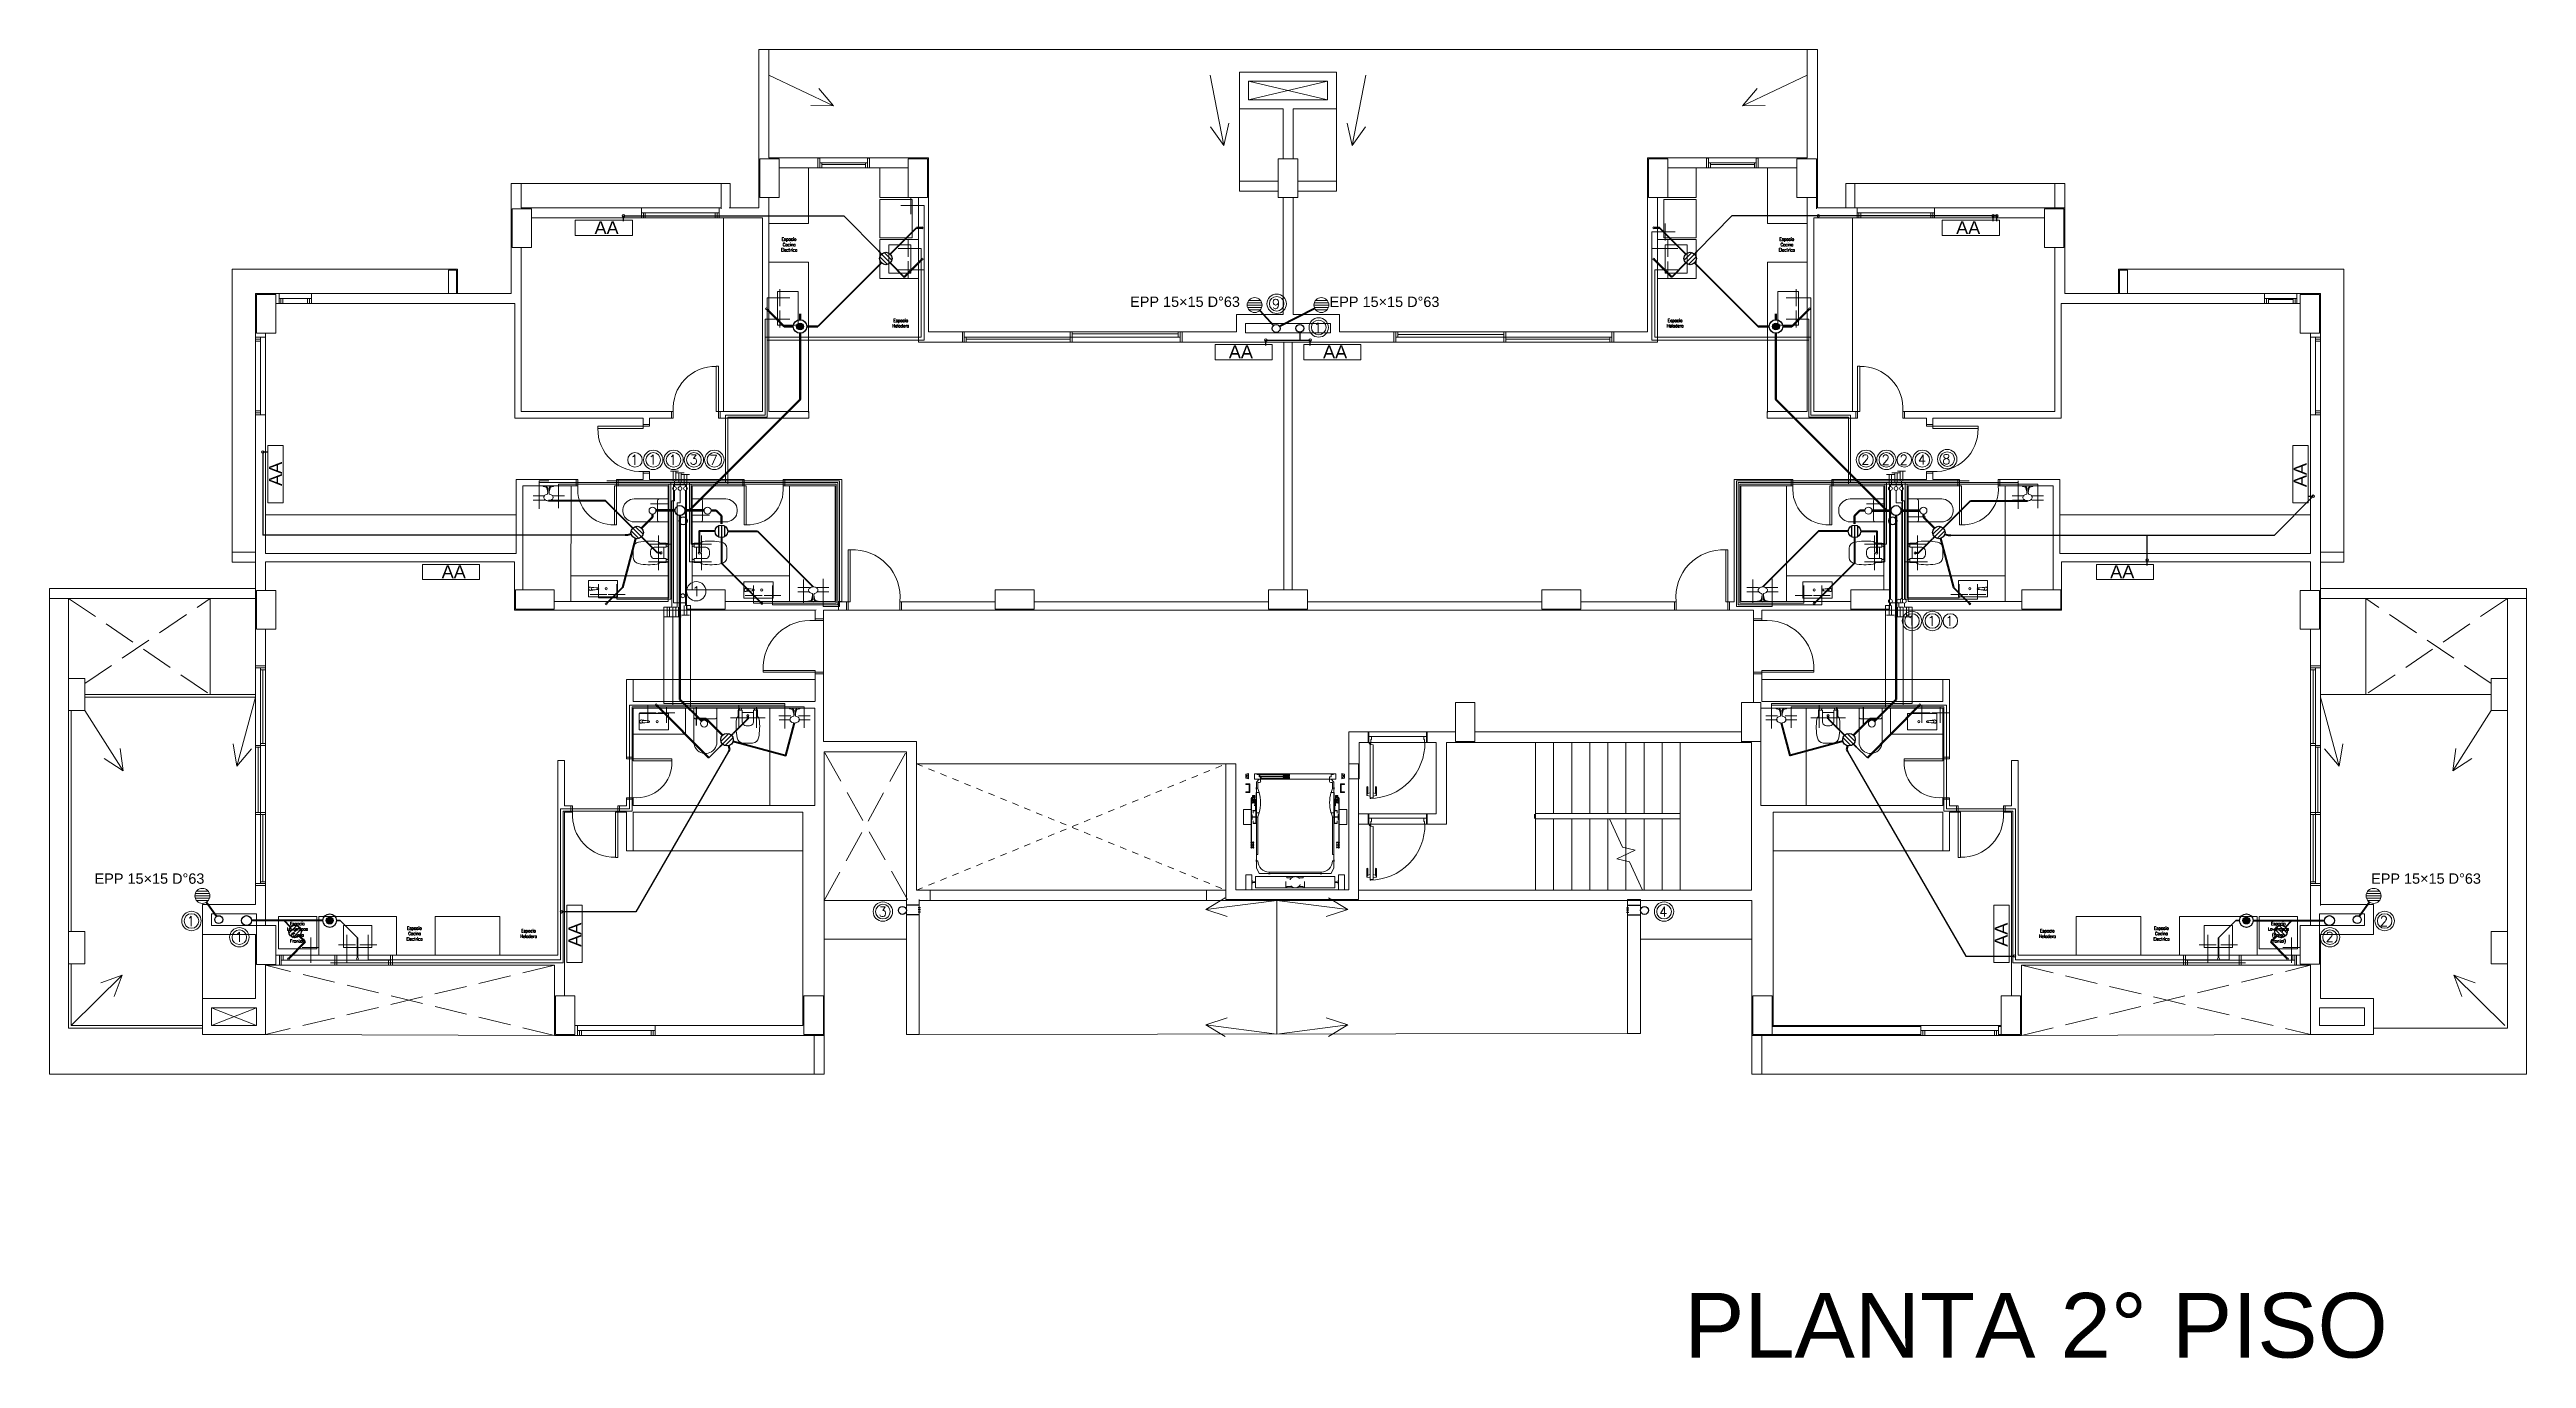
# Model space of a CAD drawing. Header units: millimetres. Extents: x 539 to 842, y -453 to -96.
# Drawn here: x 733.61 to 771.92, y -302.06 to -281.81 of the extents above; entities that cross this region are included whole.
import ezdxf
from ezdxf.enums import TextEntityAlignment as Align

# ---------------------------------------------------------------- set-up
doc = ezdxf.new("R2010")
doc.units = ezdxf.units.MM
doc.header["$LTSCALE"] = 0.1
for name, pattern in [('ACAD_ISO02W100', [15, 12, -3]), ('CENTER', [2.25, 1, -0.1, 0.05, -0.1, 1]), ('CONTINUA', [0]), ('DASHED', [0.7, 0.5, -0.2]), ('HIDDEN', [0.375, 0.25, -0.125]), ('HIDDEN2', [0.1875, 0.125, -0.0625]), ('Overhead', [0.003969, 0.002381, -0.001587])]:
    doc.linetypes.add(name, pattern=pattern)
doc.layers.get('0').update_dxf_attribs({"lineweight": 5})
for name, color, linetype, lineweight in [('00-Agua Caliente', 1, 'Continuous', 20), ('00-Agua Fria', 5, 'ACAD_ISO02W100', 20), ('00-Texto AC', 7, 'Continuous', 18), ('00-Texto AF', 7, 'Continuous', 18), ('A-DETL', 7, 'Continuous', 5), ('A-DETL-GENF', 7, 'Continuous', 5), ('A-DOOR-FRAM', 7, 'Continuous', 5), ('A-Texto Pluvial', 7, 'Continuous', 20), ('Arq-Equipamiento', 250, 'Continuous', 5), ('MUEBLES', 250, 'Continuous', 5), ('P-SANR-FIXT', 7, 'Continuous', 5)]:
    doc.layers.add(name, color=color, linetype=linetype, lineweight=lineweight)
for name, color, linetype in [('00-Pluvial', 40, 'Continuous'), ('00-Secundario', 24, 'Continuous'), ('00-Ventilacion', 3, 'Continuous'), ('Secundario', 24, 'Continuous'), ('Textos', 7, 'Continuous')]:
    doc.layers.add(name, color=color, linetype=linetype)
doc.layers.add('00-Primario', color=7, linetype='Continuous', true_color=0xff2400)
doc.styles.add('Arial', font='arial.ttf', dxfattribs={"height": 0.245883})
doc.styles.add('Romans', font='romans.shx')
doc.styles.add('Romans 1.50', font='romans.shx', dxfattribs={"width": 0.8, "height": 0.15})
doc.styles.get("Standard").update_dxf_attribs({"font": 'arial.ttf'})

msp = doc.modelspace()

# ---------------------------------------------------------------- texts
at = {"layer": '00-Texto AC', "style": 'Romans'}
for s, p in [('1', (742.59, -288.232)), ('1', (743.186, -288.232)), ('2', (761.946, -288.232)), ('2', (762.224, -288.232)), ('1', (762.657, -290.724)), ('1', (762.935, -290.724))]:
    msp.add_text(s, height=0.15, rotation=360, dxfattribs=at).set_placement(p)
at = {"layer": '00-Texto AF', "style": 'Romans'}
for s, p in [('1', (742.873, -288.23)), ('2', (761.633, -288.23)), ('1', (762.344, -290.722))]:
    msp.add_text(s, height=0.15, rotation=360, dxfattribs=at).set_placement(p)
msp.add_text('1', height=0.15, rotation=0, dxfattribs=at).set_placement((743.613, -290.191), align=Align.MIDDLE_CENTER)
at = {"layer": 'A-DOOR-FRAM'}
msp.add_text('PLANTA 2° PISO', height=1, dxfattribs=at).set_placement((758.894, -302.049))
at = {"layer": 'A-Texto Pluvial', "style": 'Arial'}
for p in [(750.324, -285.791), (753.41, -285.792), (734.306, -294.717), (769.52, -294.717)]:
    msp.add_text('EPP 15×15 D°63', height=0.16, dxfattribs=at).set_placement(p)
at = {"layer": 'Textos', "style": 'Romans'}
for s, rotation, p in [('9', 360, (752.515, -285.819)), ('1', 360, (753.164, -286.186)), ('3', 360, (743.508, -288.228)), ('7', 360, (743.816, -288.236)), ('4', 360, (762.508, -288.228)), ('8', 360, (762.886, -288.223)), ('1', 360, (735.729, -295.371)), ('3', 0, (746.433, -295.225)), ('4', 360, (758.507, -295.225)), ('2', 360, (769.653, -295.371)), ('1', 360, (736.475, -295.614)), ('2', 360, (768.814, -295.614))]:
    msp.add_text(s, height=0.15, rotation=rotation, dxfattribs=at).set_placement(p)

# ---------------------------------------------------------------- blocks, each defined once
blk = doc.blocks.new('LLP')
at = {"layer": '00-Agua Fria', "color": 0, "linetype": 'Continuous', "lineweight": 20}
for p, q in [((-1, 2.4), (1, 2.4)), ((-0.3, 2.4), (-0.3, 0)), ((0.3, 2.4), (0.3, 0))]:
    blk.add_line(p, q, dxfattribs=at)
blk = doc.blocks.new('g')
blk.add_lwpolyline([(0.6, 0.2), (0.1, 0.2, -0.198945), (0, 0.3, -0.198878), (-0.1, 0.4), (-0.1, 1.2, 0.414208), (-0.3, 1.5, 0.414219), (-0.5, 1.2, -0.000005), (-0.5, -1.3, 0.000002), (-0.5, -1.3, 0.999999), (-0.1, -1.3), (-0.1, -0.4, -0.198907), (0, -0.3, -0.198919), (0.1, -0.2), (0.6, -0.2)], format="xyb")
blk = doc.blocks.new('Shower-Valve_Trim-KOHLER-Alteo-K-TS45106 - 2_5 GPM_ 2BZ-Oil-Rubed Nickel-V9-2-TORRE-ARQ- PB _-2_14_')
at = {"color": 8}
for p, q in [((4.329, 6.322), (4.322, 6.321)), ((4.331, 6.357), (4.342, 6.4)), ((4.335, 6.358), (4.331, 6.357)), ((4.342, 6.4), (4.352, 6.443)), ((4.352, 6.443), (4.355, 6.441)), ((4.367, 6.379), (4.352, 6.381)), ((4.36, 6.413), (4.374, 6.407)), ((4.361, 6.48), (4.366, 6.476)), ((4.411, 6.367), (4.364, 6.367)), ((4.369, 6.383), (4.368, 6.38)), ((4.448, 6.364), (4.369, 6.383)), ((4.374, 6.406), (4.374, 6.403)), ((4.374, 6.403), (4.453, 6.384)), ((4.377, 6.419), (4.418, 6.397)), ((4.412, 6.368), (4.413, 6.369)), ((4.419, 6.395), (4.419, 6.397)), ((4.46, 6.358), (4.452, 6.36)), ((4.458, 6.385), (4.466, 6.383))]:
    blk.add_line(p, q, dxfattribs=at)
for centre, radius, start, end in [((4.328, 6.327), 0.00488, 280.6447, 329.2512), ((3.694, 6.704), 0.742, 329.2512, 332.5706), ((4.334, 6.361), 0.00318, 277.5027, 325.6058), ((4.152, 6.485), 0.224, 325.6058, 331.631), ((4.352, 6.378), 0.00308, 84.7991, 151.631), ((4.366, 6.355), 0.0149, 139.9319, 152.5706), ((4.353, 6.439), 0.00318, 6.8967, 54.9998), ((4.36, 6.36), 0.00706, 97.5233, 139.9319), ((4.134, 6.412), 0.224, 0.8715, 6.8967), ((4.361, 6.416), 0.00308, 180.8715, 247.7034), ((4.359, 6.368), 0.000695, 277.5233, 356.273), ((4.36, 6.368), 0.000526, 67.974, 174.1815), ((4.364, 6.377), 0.00985, 247.974, 269.7963), ((4.363, 6.472), 0.00488, 3.2512, 51.8578), ((4.367, 6.38), 0.000995, 264.7991, 346.2512), ((3.627, 6.43), 0.742, 359.9319, 3.2512), ((4.384, 6.429), 0.0149, 179.9319, 192.5706), ((4.377, 6.427), 0.00706, 192.5706, 234.9792), ((4.372, 6.421), 0.000695, 336.2295, 54.9792), ((4.373, 6.421), 0.000526, 158.321, 264.5285), ((4.372, 6.41), 0.00985, 62.7062, 84.5285), ((4.373, 6.406), 0.000995, 346.2512, 67.7034), ((4.411, 6.368), 0.000762, 270.102, 0.7892), ((4.413, 6.368), 0.000925, 95.992, 180.7892), ((4.413, 6.368), 0.000513, 166.2512, 262.7617), ((4.431, 6.016), 0.351, 89.9462, 93.0688), ((4.418, 6.397), 0.000762, 331.7133, 62.4005), ((4.42, 6.396), 0.000513, 69.7408, 166.2512), ((4.419, 6.396), 0.000925, 151.7133, 236.5105), ((4.599, 6.699), 0.351, 239.4337, 242.5563), ((4.451, 6.374), 0.0125, 223.4853, 233.5491), ((4.444, 6.365), 0.00187, 233.5491, 279.6431), ((4.45, 6.373), 0.0125, 98.9534, 109.0171), ((4.449, 6.384), 0.00187, 52.8594, 98.9534), ((4.454, 6.367), 0.00706, 209.187, 256.2512), ((4.423, 6.369), 0.0319, 28.2837, 30.72), ((4.456, 6.378), 0.00706, 76.2512, 123.3154), ((4.55, 6.348), 0.0905, 173.6286, 201.4124), ((4.55, 6.35), 0.0905, 131.0901, 158.8739), ((4.509, 6.332), 0.0469, 201.4124, 234.3622), ((4.505, 6.327), 0.0399, 234.3622, 269.3279), ((4.522, 6.383), 0.0469, 98.1403, 131.0901), ((4.505, 6.328), 0.0408, 269.3279, 296.2423), ((4.521, 6.39), 0.0399, 63.1746, 98.1403), ((4.495, 6.35), 0.0652, 296.2423, 318.5898), ((4.52, 6.389), 0.0408, 36.2602, 63.1746), ((4.478, 6.364), 0.0869, 318.5898, 333.2817), ((4.501, 6.375), 0.0652, 13.9127, 36.2602), ((4.467, 6.37), 0.0998, 333.2817, 346.2512), ((4.48, 6.369), 0.0869, 359.2207, 13.9127), ((4.467, 6.37), 0.0998, 346.2512, 359.2207)]:
    blk.add_arc(centre, radius, start, end, dxfattribs=at)
blk = doc.blocks.new('Sanitary_Toilets_Ceramica-Catalano_Zero-70-One-Piece-Close-Coupled-Syphonic - Default-V1-2-TORRE-ARQ- PB _-2_14_')
at = {"layer": 'A-DETL-GENF', "color": 8}
for p, q in [((0.044, 0.177), (0.001, 0.177)), ((0.089, 0.177), (0.044, 0.177)), ((0.133, 0.177), (0.089, 0.177)), ((0.133, 0.177), (0.142, 0.176)), ((0.524, 0.177), (0.133, 0.177)), ((0.142, 0.176), (0.133, 0.177)), ((0.142, 0.176), (0.151, 0.171)), ((0.151, 0.171), (0.142, 0.176)), ((0.151, 0.171), (0.157, 0.165)), ((0.157, 0.165), (0.151, 0.171)), ((0.157, 0.165), (0.162, 0.156)), ((0.162, 0.156), (0.157, 0.165)), ((0.162, 0.156), (0.163, 0.147)), ((0.163, 0.147), (0.162, 0.156)), ((0.163, 0.147), (0.163, -0.147)), ((0.163, 0.098), (0.163, 0.147)), ((0.163, 0.049), (0.163, 0.098)), ((0.163, 0), (0.163, 0.049)), ((0.553, 0.175), (0.524, 0.177)), ((0.581, 0.167), (0.553, 0.175)), ((0.608, 0.156), (0.581, 0.167)), ((0.633, 0.14), (0.608, 0.156)), ((0.654, 0.12), (0.633, 0.14)), ((0.672, 0.097), (0.654, 0.12)), ((0.686, 0.071), (0.672, 0.097)), ((0.696, 0.043), (0.686, 0.071)), ((0.7, 0.015), (0.696, 0.043)), ((0.7, -0.015), (0.7, 0.015)), ((0.001, -0.177), (0.044, -0.177)), ((0.044, -0.177), (0.089, -0.177)), ((0.089, -0.177), (0.133, -0.177)), ((0.142, -0.176), (0.133, -0.177)), ((0.133, -0.177), (0.142, -0.176)), ((0.133, -0.177), (0.524, -0.177)), ((0.151, -0.171), (0.142, -0.176)), ((0.142, -0.176), (0.151, -0.171)), ((0.157, -0.165), (0.151, -0.171)), ((0.151, -0.171), (0.157, -0.165)), ((0.162, -0.156), (0.157, -0.165)), ((0.157, -0.165), (0.162, -0.156)), ((0.163, -0.147), (0.162, -0.156)), ((0.162, -0.156), (0.163, -0.147)), ((0.163, -0.049), (0.163, 0)), ((0.163, -0.098), (0.163, -0.049)), ((0.163, -0.147), (0.163, -0.098)), ((0.524, -0.177), (0.553, -0.175)), ((0.553, -0.175), (0.581, -0.167)), ((0.581, -0.167), (0.608, -0.156)), ((0.608, -0.156), (0.633, -0.14)), ((0.633, -0.14), (0.654, -0.12)), ((0.654, -0.12), (0.672, -0.097)), ((0.672, -0.097), (0.686, -0.071)), ((0.686, -0.071), (0.696, -0.043)), ((0.696, -0.043), (0.7, -0.015))]:
    blk.add_line(p, q, dxfattribs=at)
blk = doc.blocks.new('Vitreous china bidet _ Debba _ Roca _ 355994xx0 - White - Debba- Roca-2705266-2-TORRE-ARQ- PB _-2_14_')
at = {"layer": 'P-SANR-FIXT', "color": 8}
for p, q in [((-0.024, 0.169), (-0.024, 0.08)), ((-0.024, 0.08), (-0.019, 0.08)), ((-0.019, 0.08), (-0.019, 0.06)), ((-0.019, 0.08), (0.022, 0.08)), ((-0.019, 0.06), (-0.006, 0.06)), ((-0.006, 0.06), (-0.006, 0.051)), ((0.022, 0.08), (0.036, 0.08)), ((0.022, 0.06), (0.022, 0.08)), ((0.026, 0.06), (0.022, 0.06)), ((0.026, 0.051), (0.026, 0.06)), ((0.036, 0.08), (0.036, 0.262)), ((0.036, 0.116), (0.214, 0.116)), ((0.214, 0.262), (0.214, 0.08)), ((0.214, 0.08), (0.228, 0.08)), ((0.224, 0.06), (0.228, 0.06)), ((0.224, 0.051), (0.224, 0.06)), ((0.228, 0.08), (0.269, 0.08)), ((0.228, 0.06), (0.228, 0.08)), ((0.256, 0.051), (0.256, 0.06)), ((0.256, 0.06), (0.269, 0.06)), ((0.269, 0.06), (0.269, 0.08)), ((0.269, 0.08), (0.274, 0.08)), ((0.274, 0.08), (0.274, 0.169))]:
    blk.add_line(p, q, dxfattribs=at)
for centre, radius, start, end in [((0.809, 0.337), 0.867, 168.7556, 187.8739), ((0.058, 0.487), 0.101, 93.8692, 168.7556), ((0.125, -0.511), 1.101, 86.1308, 93.8692), ((0.192, 0.487), 0.101, 11.2444, 86.1308), ((-0.559, 0.337), 0.867, 352.1261, 11.2444), ((0.009, 0.227), 0.0594, 187.8739, 225.1331), ((-0.041, 0.169), 0.0175, 0, 63.7001), ((0.1, 0.253), 0.0649, 110.1691, 171.8309), ((0.129, 0.135), 0.186, 91.3288, 106.151), ((0.125, 0.161), 0.0175, 0, 180), ((0.125, 0.161), 0.0175, 180, 0), ((0.121, 0.135), 0.186, 73.849, 88.6712), ((0.15, 0.253), 0.0649, 8.1691, 69.8309), ((0.29, 0.169), 0.0167, 126.2715, 179.7285), ((0.241, 0.227), 0.0594, 311.2548, 352.1261)]:
    blk.add_arc(centre, radius, start, end, dxfattribs=at)
blk = doc.blocks.new('Bacha 45x25cm')
at = {"layer": 'MUEBLES', "color": 8}
for p, q in [((0.112, 0.146), (0.099, 0.028)), ((0.106, 0.062), (0.113, 0.127)), ((0.137, 0.126), (0.144, 0.062)), ((0.138, 0.146), (0.151, 0.028))]:
    blk.add_line(p, q, dxfattribs=at)
blk.add_lwpolyline([(0, 0.45), (0.25, 0.45), (0.25, 0), (0, 0)], close=True, dxfattribs=at)
blk.add_circle((0.125, 0.275), 0.0166, dxfattribs=at)
for centre, radius, start, end in [((0.125, 0.028), 0.0256, 168.1721, 11.8279), ((0.125, 0.062), 0.0188, 167.2829, 12.8468), ((0.125, 0.146), 0.0134, 0, 180), ((0.125, 0.126), 0.0117, 360, 173.6414)]:
    blk.add_arc(centre, radius, start, end, dxfattribs=at)
blk = doc.blocks.new('Shower-Valve_Trim-KOHLER-Alteo-K-TS45106 - 2_5 GPM_ 2BZ-Oil-Rubed Nickel-V13-2-TORRE-ARQ- PB _-2_14_')
at = {"layer": 'P-SANR-FIXT'}
for p, q in [((1.475, -12.251), (1.467, -12.249)), ((1.473, -12.225), (1.481, -12.227)), ((1.56, -12.27), (1.481, -12.25)), ((1.486, -12.23), (1.564, -12.25)), ((1.521, -12.234), (1.521, -12.236)), ((1.522, -12.234), (1.569, -12.234)), ((1.564, -12.25), (1.565, -12.247)), ((1.566, -12.246), (1.581, -12.247)), ((1.602, -12.224), (1.592, -12.267)), ((1.599, -12.224), (1.602, -12.224)), ((1.611, -12.188), (1.602, -12.224)), ((1.604, -12.189), (1.611, -12.188)), ((1.514, -12.262), (1.514, -12.263)), ((1.556, -12.286), (1.515, -12.264)), ((1.559, -12.273), (1.56, -12.27)), ((1.573, -12.28), (1.559, -12.274)), ((1.572, -12.346), (1.567, -12.342)), ((1.581, -12.31), (1.572, -12.346)), ((1.581, -12.31), (1.578, -12.308)), ((1.592, -12.267), (1.581, -12.31))]:
    blk.add_line(p, q, dxfattribs=at)
for centre, radius, start, end in [((1.466, -12.236), 0.0998, 166.2582, 179.2277), ((1.454, -12.236), 0.0869, 179.2277, 193.9197), ((1.433, -12.241), 0.0652, 193.9197, 216.2672), ((1.466, -12.236), 0.0998, 153.2887, 166.2582), ((1.455, -12.231), 0.0869, 138.5968, 153.2887), ((1.439, -12.216), 0.0652, 116.2493, 138.5968), ((1.428, -12.194), 0.0408, 89.3349, 116.2493), ((1.428, -12.193), 0.0399, 54.3692, 89.3349), ((1.383, -12.217), 0.0905, 311.0971, 338.8809), ((1.424, -12.199), 0.0469, 21.4194, 54.3692), ((1.383, -12.215), 0.0905, 353.6356, 21.4194), ((1.477, -12.245), 0.00706, 256.2582, 303.3224), ((1.479, -12.234), 0.00706, 29.194, 76.2582), ((1.511, -12.236), 0.0319, 208.2907, 210.727), ((1.484, -12.251), 0.00187, 232.8664, 278.9604), ((1.483, -12.24), 0.0125, 278.9604, 289.0241), ((1.489, -12.232), 0.00187, 53.5561, 99.6501), ((1.483, -12.241), 0.0125, 43.4923, 53.5561), ((1.335, -12.566), 0.351, 59.4407, 62.5633), ((1.502, -11.883), 0.351, 269.9532, 273.0757), ((1.52, -12.234), 0.000513, 346.2582, 82.7687), ((1.522, -12.235), 0.000762, 90.109, 180.7962), ((1.521, -12.235), 0.000925, 275.999, 0.7962), ((1.566, -12.247), 0.000995, 84.8061, 166.2582), ((1.569, -12.244), 0.00985, 67.981, 89.8033), ((1.573, -12.234), 0.000526, 247.981, 354.1885), ((1.574, -12.235), 0.000695, 97.5303, 176.28), ((1.573, -12.227), 0.00706, 277.5303, 319.9389), ((1.567, -12.222), 0.0149, 319.9389, 332.5776), ((2.239, -12.57), 0.742, 149.2582, 152.5776), ((1.581, -12.244), 0.00308, 264.8061, 331.638), ((1.781, -12.352), 0.224, 145.6128, 151.638), ((1.599, -12.227), 0.00318, 97.5097, 145.6128), ((1.605, -12.194), 0.00488, 100.6517, 149.2582), ((1.413, -12.256), 0.0408, 216.2672, 243.1815), ((1.412, -12.257), 0.0399, 243.1815, 278.1473), ((1.411, -12.25), 0.0469, 278.1473, 311.0971), ((1.513, -12.263), 0.000513, 249.7478, 346.2582), ((1.514, -12.263), 0.000925, 331.7203, 56.5175), ((1.515, -12.264), 0.000762, 151.7203, 242.4075), ((1.561, -12.277), 0.00985, 242.7132, 264.5355), ((1.56, -12.273), 0.000995, 166.2582, 247.7104), ((1.561, -12.288), 0.000695, 156.2365, 234.9862), ((1.56, -12.287), 0.000526, 338.328, 84.5355), ((1.557, -12.294), 0.00706, 12.5776, 54.9862), ((1.549, -12.296), 0.0149, 359.9389, 12.5776), ((2.306, -12.297), 0.742, 179.9389, 183.2582), ((1.57, -12.338), 0.00488, 183.2582, 231.8648), ((1.572, -12.282), 0.00308, 0.8785, 67.7104), ((1.799, -12.279), 0.224, 180.8785, 186.9037), ((1.58, -12.306), 0.00318, 186.9037, 235.0068)]:
    blk.add_arc(centre, radius, start, end, dxfattribs=at)
blk = doc.blocks.new('Shower-Valve_Trim-KOHLER-Alteo-K-TS45106 - 2_5 GPM_ 2BZ-Oil-Rubed Nickel-V14-2-TORRE-ARQ- PB _-2_14_')
at = {"color": 8}
for p, q in [((1.475, -12.251), (1.467, -12.249)), ((1.473, -12.225), (1.481, -12.227)), ((1.56, -12.27), (1.481, -12.25)), ((1.486, -12.23), (1.564, -12.25)), ((1.521, -12.234), (1.521, -12.236)), ((1.522, -12.234), (1.569, -12.234)), ((1.564, -12.25), (1.565, -12.247)), ((1.566, -12.246), (1.581, -12.247)), ((1.602, -12.224), (1.592, -12.267)), ((1.599, -12.224), (1.602, -12.224)), ((1.611, -12.188), (1.602, -12.224)), ((1.604, -12.189), (1.611, -12.188)), ((1.514, -12.262), (1.514, -12.263)), ((1.556, -12.286), (1.515, -12.264)), ((1.559, -12.273), (1.56, -12.27)), ((1.573, -12.28), (1.559, -12.274)), ((1.572, -12.346), (1.567, -12.342)), ((1.581, -12.31), (1.572, -12.346)), ((1.581, -12.31), (1.578, -12.308)), ((1.592, -12.267), (1.581, -12.31))]:
    blk.add_line(p, q, dxfattribs=at)
for centre, radius, start, end in [((1.466, -12.236), 0.0998, 166.2582, 179.2277), ((1.454, -12.236), 0.0869, 179.2277, 193.9197), ((1.433, -12.241), 0.0652, 193.9197, 216.2672), ((1.466, -12.236), 0.0998, 153.2887, 166.2582), ((1.455, -12.231), 0.0869, 138.5968, 153.2887), ((1.439, -12.216), 0.0652, 116.2493, 138.5968), ((1.428, -12.194), 0.0408, 89.3349, 116.2493), ((1.428, -12.193), 0.0399, 54.3692, 89.3349), ((1.383, -12.217), 0.0905, 311.0971, 338.8809), ((1.424, -12.199), 0.0469, 21.4194, 54.3692), ((1.383, -12.215), 0.0905, 353.6356, 21.4194), ((1.477, -12.245), 0.00706, 256.2582, 303.3224), ((1.479, -12.234), 0.00706, 29.194, 76.2582), ((1.511, -12.236), 0.0319, 208.2907, 210.727), ((1.484, -12.251), 0.00187, 232.8664, 278.9604), ((1.483, -12.24), 0.0125, 278.9604, 289.0241), ((1.489, -12.232), 0.00187, 53.5561, 99.6501), ((1.483, -12.241), 0.0125, 43.4923, 53.5561), ((1.335, -12.566), 0.351, 59.4407, 62.5633), ((1.502, -11.883), 0.351, 269.9532, 273.0757), ((1.52, -12.234), 0.000513, 346.2582, 82.7687), ((1.522, -12.235), 0.000762, 90.109, 180.7962), ((1.521, -12.235), 0.000925, 275.999, 0.7962), ((1.566, -12.247), 0.000995, 84.8061, 166.2582), ((1.569, -12.244), 0.00985, 67.981, 89.8033), ((1.573, -12.234), 0.000526, 247.981, 354.1885), ((1.574, -12.235), 0.000695, 97.5303, 176.28), ((1.573, -12.227), 0.00706, 277.5303, 319.9389), ((1.567, -12.222), 0.0149, 319.9389, 332.5776), ((2.239, -12.57), 0.742, 149.2582, 152.5776), ((1.581, -12.244), 0.00308, 264.8061, 331.638), ((1.781, -12.352), 0.224, 145.6128, 151.638), ((1.599, -12.227), 0.00318, 97.5097, 145.6128), ((1.605, -12.194), 0.00488, 100.6517, 149.2582), ((1.413, -12.256), 0.0408, 216.2672, 243.1815), ((1.412, -12.257), 0.0399, 243.1815, 278.1473), ((1.411, -12.25), 0.0469, 278.1473, 311.0971), ((1.513, -12.263), 0.000513, 249.7478, 346.2582), ((1.514, -12.263), 0.000925, 331.7203, 56.5175), ((1.515, -12.264), 0.000762, 151.7203, 242.4075), ((1.561, -12.277), 0.00985, 242.7132, 264.5355), ((1.56, -12.273), 0.000995, 166.2582, 247.7104), ((1.561, -12.288), 0.000695, 156.2365, 234.9862), ((1.56, -12.287), 0.000526, 338.328, 84.5355), ((1.557, -12.294), 0.00706, 12.5776, 54.9862), ((1.549, -12.296), 0.0149, 359.9389, 12.5776), ((2.306, -12.297), 0.742, 179.9389, 183.2582), ((1.57, -12.338), 0.00488, 183.2582, 231.8648), ((1.572, -12.282), 0.00308, 0.8785, 67.7104), ((1.799, -12.279), 0.224, 180.8785, 186.9037), ((1.58, -12.306), 0.00318, 186.9037, 235.0068)]:
    blk.add_arc(centre, radius, start, end, dxfattribs=at)
blk = doc.blocks.new('Shower-Valve_Trim-KOHLER-Alteo-K-TS45106 - 2_5 GPM_ 2BZ-Oil-Rubed Nickel-684691-2-TORRE-ARQ- PB _-2_14_')
at = {"color": 8}
for p, q in [((6.695, 2.779), (6.688, 2.777)), ((6.697, 2.814), (6.707, 2.857)), ((6.7, 2.814), (6.697, 2.814)), ((6.707, 2.857), (6.718, 2.9)), ((6.718, 2.9), (6.721, 2.898)), ((6.733, 2.836), (6.718, 2.837)), ((6.726, 2.87), (6.74, 2.864)), ((6.727, 2.936), (6.732, 2.932)), ((6.777, 2.824), (6.73, 2.824)), ((6.735, 2.84), (6.734, 2.837)), ((6.813, 2.82), (6.735, 2.84)), ((6.74, 2.863), (6.74, 2.86)), ((6.74, 2.86), (6.818, 2.84)), ((6.743, 2.876), (6.784, 2.854)), ((6.778, 2.824), (6.778, 2.826)), ((6.785, 2.852), (6.785, 2.853)), ((6.826, 2.815), (6.818, 2.817)), ((6.824, 2.841), (6.832, 2.839))]:
    blk.add_line(p, q, dxfattribs=at)
for centre, radius, start, end in [((6.694, 2.783), 0.00488, 280.6377, 329.2443), ((6.06, 3.16), 0.742, 329.2443, 332.5636), ((6.7, 2.817), 0.00318, 277.4957, 325.5988), ((6.518, 2.942), 0.224, 325.5988, 331.624), ((6.718, 2.834), 0.00308, 84.7921, 151.624), ((6.732, 2.812), 0.0149, 139.9249, 152.5636), ((6.719, 2.895), 0.00318, 6.8897, 54.9928), ((6.726, 2.817), 0.00706, 97.5163, 139.9249), ((6.5, 2.869), 0.224, 0.8645, 6.8897), ((6.727, 2.872), 0.00308, 180.8645, 247.6964), ((6.725, 2.824), 0.000695, 277.5163, 356.266), ((6.73, 2.834), 0.00985, 247.967, 269.7893), ((6.726, 2.824), 0.000526, 67.967, 174.1745), ((6.729, 2.928), 0.00488, 3.2443, 51.8508), ((6.733, 2.837), 0.000995, 264.7921, 346.2443), ((5.993, 2.887), 0.742, 359.9249, 3.2443), ((6.75, 2.886), 0.0149, 179.9249, 192.5636), ((6.742, 2.884), 0.00706, 192.5636, 234.9722), ((6.738, 2.878), 0.000695, 336.2225, 54.9722), ((6.739, 2.877), 0.000526, 158.314, 264.5215), ((6.738, 2.867), 0.00985, 62.6992, 84.5215), ((6.739, 2.863), 0.000995, 346.2443, 67.6964), ((6.777, 2.825), 0.000762, 270.095, 0.7822), ((6.779, 2.825), 0.000925, 95.985, 180.7822), ((6.779, 2.824), 0.000513, 166.2443, 262.7547), ((6.797, 2.473), 0.351, 89.9392, 93.0618), ((6.784, 2.853), 0.000762, 331.7063, 62.3935), ((6.785, 2.853), 0.000925, 151.7063, 236.5035), ((6.786, 2.853), 0.000513, 69.7338, 166.2443), ((6.964, 3.156), 0.351, 239.4267, 242.5493), ((6.816, 2.83), 0.0125, 223.4783, 233.5421), ((6.81, 2.822), 0.00187, 233.5421, 279.6361), ((6.816, 2.83), 0.0125, 98.9464, 109.0102), ((6.82, 2.824), 0.00706, 209.1801, 256.2443), ((6.815, 2.841), 0.00187, 52.8524, 98.9464), ((6.788, 2.826), 0.0319, 28.2767, 30.713), ((6.822, 2.834), 0.00706, 76.2443, 123.3084), ((6.916, 2.805), 0.0905, 173.6216, 201.4054), ((6.916, 2.807), 0.0905, 131.0831, 158.8669), ((6.875, 2.789), 0.0469, 201.4054, 234.3552), ((6.871, 2.783), 0.0399, 234.3552, 269.3209), ((6.888, 2.84), 0.0469, 98.1333, 131.0831), ((6.871, 2.784), 0.0408, 269.3209, 296.2353), ((6.887, 2.847), 0.0399, 63.1676, 98.1333), ((6.86, 2.806), 0.0652, 296.2353, 318.5828), ((6.886, 2.846), 0.0408, 36.2532, 63.1676), ((6.844, 2.82), 0.0869, 318.5828, 333.2748), ((6.867, 2.831), 0.0652, 13.9057, 36.2532), ((6.833, 2.826), 0.0998, 333.2748, 346.2443), ((6.833, 2.826), 0.0998, 346.2443, 359.2137), ((6.845, 2.826), 0.0869, 359.2137, 13.9057)]:
    blk.add_arc(centre, radius, start, end, dxfattribs=at)
blk = doc.blocks.new('2-2P F')
at = {"color": 8, "lineweight": 18}
for p, q in [((744.734, -281.808), (744.579, -281.808)), ((744.579, -281.808), (744.579, -284.257)), ((744.734, -283.485), (744.734, -281.808)), ((744.734, -281.808), (760.799, -281.808)), ((760.954, -281.808), (760.799, -281.808)), ((760.799, -281.808), (760.799, -283.485)), ((760.954, -284.257), (760.954, -281.808)), ((752.017, -282.157), (752.017, -282.724)), ((753.515, -282.157), (752.017, -282.157)), ((752.157, -282.584), (752.157, -282.297)), ((752.157, -282.297), (753.375, -282.297)), ((752.157, -282.297), (753.375, -282.584)), ((753.375, -282.297), (752.157, -282.584)), ((753.375, -282.297), (753.375, -282.584)), ((753.515, -282.724), (753.515, -282.157)), ((752.017, -282.724), (752.689, -282.724)), ((752.017, -283.845), (752.017, -282.724)), ((753.375, -282.584), (752.157, -282.584)), ((752.689, -282.724), (752.689, -283.5)), ((752.844, -283.5), (752.844, -282.724)), ((752.844, -282.724), (753.515, -282.724)), ((753.515, -282.724), (753.515, -283.845)), ((744.719, -283.5), (744.594, -283.5)), ((744.594, -283.5), (744.594, -283.641)), ((744.894, -283.5), (744.719, -283.5)), ((744.719, -283.5), (744.894, -283.5)), ((745.493, -283.485), (744.734, -283.485)), ((744.894, -283.625), (744.894, -283.5)), ((744.894, -283.5), (744.894, -283.641)), ((745.493, -283.487), (745.493, -283.485)), ((745.493, -283.485), (746.293, -283.485)), ((745.493, -283.639), (745.493, -283.487)), ((745.493, -283.487), (745.523, -283.487)), ((745.523, -283.487), (745.523, -283.639)), ((746.263, -283.639), (746.263, -283.487)), ((746.263, -283.487), (746.293, -283.487)), ((747.207, -283.485), (746.293, -283.485)), ((746.293, -283.485), (746.293, -283.487)), ((746.293, -283.487), (746.293, -283.639)), ((747.051, -283.5), (746.892, -283.5)), ((746.892, -283.5), (746.892, -283.625)), ((746.892, -283.5), (747.051, -283.5)), ((746.892, -283.641), (746.892, -283.5)), ((747.192, -283.5), (747.051, -283.5)), ((747.192, -284.1), (747.192, -283.5)), ((747.192, -283.5), (747.192, -284.1)), ((747.207, -286.179), (747.207, -283.485)), ((752.689, -283.5), (752.616, -283.5)), ((752.616, -283.5), (752.616, -283.845)), ((752.704, -283.5), (752.689, -283.5)), ((752.689, -283.5), (752.844, -283.5)), ((752.829, -283.5), (752.704, -283.5)), ((752.844, -283.5), (752.829, -283.5)), ((752.916, -283.5), (752.844, -283.5)), ((752.916, -283.845), (752.916, -283.5)), ((758.326, -283.485), (758.326, -286.179)), ((759.24, -283.485), (758.326, -283.485)), ((758.482, -283.5), (758.341, -283.5)), ((758.341, -283.5), (758.341, -284.1)), ((758.641, -283.5), (758.482, -283.5)), ((758.641, -283.625), (758.641, -283.5)), ((758.641, -283.5), (758.641, -283.641)), ((759.24, -283.487), (759.24, -283.485)), ((759.24, -283.485), (760.04, -283.485)), ((759.27, -283.487), (759.24, -283.487)), ((759.24, -283.487), (759.24, -283.639)), ((759.27, -283.639), (759.27, -283.487)), ((760.04, -283.487), (760.01, -283.487)), ((760.01, -283.487), (760.01, -283.639)), ((760.799, -283.485), (760.04, -283.485)), ((760.04, -283.485), (760.04, -283.487)), ((760.04, -283.639), (760.04, -283.487)), ((760.814, -283.5), (760.639, -283.5)), ((760.639, -283.5), (760.639, -283.625)), ((760.639, -283.641), (760.639, -283.5)), ((760.939, -283.5), (760.814, -283.5)), ((760.939, -283.641), (760.939, -283.5)), ((740.75, -283.88), (740.75, -285.582)), ((740.905, -283.88), (740.75, -283.88)), ((740.905, -284.257), (740.905, -283.88)), ((743.981, -283.88), (740.905, -283.88)), ((744.136, -283.88), (743.981, -283.88)), ((743.996, -283.88), (743.996, -284.272)), ((744.136, -284.257), (744.136, -283.88)), ((744.594, -283.641), (744.594, -284.1)), ((744.594, -284.1), (744.594, -283.641)), ((744.894, -283.626), (744.894, -283.625)), ((744.894, -283.639), (744.894, -283.626)), ((744.894, -283.64), (744.894, -283.639)), ((744.894, -283.641), (744.894, -283.64)), ((744.894, -284.1), (744.894, -283.641)), ((744.894, -283.641), (745.493, -283.641)), ((745.347, -283.641), (745.347, -284.5)), ((745.493, -283.641), (745.493, -283.639)), ((745.523, -283.639), (745.493, -283.639)), ((746.293, -283.641), (745.493, -283.641)), ((745.523, -283.639), (745.523, -283.563)), ((745.523, -283.563), (745.553, -283.563)), ((745.553, -283.639), (745.523, -283.639)), ((745.553, -283.563), (745.553, -283.639)), ((746.233, -283.563), (745.553, -283.563)), ((745.553, -283.587), (745.553, -283.577)), ((746.233, -283.587), (745.553, -283.587)), ((745.553, -283.639), (746.233, -283.639)), ((746.233, -283.639), (746.233, -283.563)), ((746.233, -283.563), (746.263, -283.563)), ((746.233, -283.577), (746.233, -283.587)), ((746.263, -283.639), (746.233, -283.639)), ((746.263, -283.563), (746.263, -283.639)), ((746.293, -283.639), (746.263, -283.639)), ((746.293, -283.639), (746.293, -283.641)), ((746.293, -283.641), (746.892, -283.641)), ((746.451, -284.1), (746.451, -283.641)), ((746.892, -283.625), (746.892, -283.626)), ((746.892, -283.626), (746.892, -283.639)), ((746.892, -283.639), (746.892, -283.64)), ((746.892, -283.64), (746.892, -283.641)), ((746.892, -283.641), (746.892, -284.1)), ((752.616, -283.845), (752.017, -283.845)), ((752.017, -283.845), (752.017, -284)), ((752.616, -283.845), (752.616, -283.86)), ((752.616, -284), (752.616, -283.845)), ((752.616, -283.86), (752.616, -283.985)), ((752.916, -283.86), (752.916, -283.845)), ((753.515, -283.845), (752.916, -283.845)), ((752.916, -283.845), (752.916, -284)), ((752.916, -283.985), (752.916, -283.86)), ((753.515, -284), (753.515, -283.845)), ((758.641, -283.626), (758.641, -283.625)), ((758.641, -283.639), (758.641, -283.626)), ((758.641, -283.64), (758.641, -283.639)), ((758.641, -283.641), (758.641, -283.64)), ((758.641, -284.1), (758.641, -283.641)), ((758.641, -283.641), (759.24, -283.641)), ((759.082, -284.1), (759.082, -283.641)), ((759.24, -283.641), (759.24, -283.639)), ((759.24, -283.639), (759.27, -283.639)), ((760.04, -283.641), (759.24, -283.641)), ((759.3, -283.563), (759.27, -283.563)), ((759.27, -283.563), (759.27, -283.639)), ((759.27, -283.639), (759.3, -283.639)), ((759.3, -283.639), (759.3, -283.563)), ((759.3, -283.563), (759.98, -283.563)), ((759.3, -283.577), (759.3, -283.587)), ((759.3, -283.587), (759.98, -283.587)), ((759.98, -283.639), (759.3, -283.639)), ((760.01, -283.563), (759.98, -283.563)), ((759.98, -283.563), (759.98, -283.639)), ((759.98, -283.587), (759.98, -283.577)), ((759.98, -283.639), (760.01, -283.639)), ((760.01, -283.639), (760.01, -283.563)), ((760.01, -283.639), (760.04, -283.639)), ((760.04, -283.639), (760.04, -283.641)), ((760.04, -283.641), (760.639, -283.641)), ((760.185, -283.641), (760.185, -284.5)), ((760.639, -283.625), (760.639, -283.626)), ((760.639, -283.626), (760.639, -283.639)), ((760.639, -283.639), (760.639, -283.64)), ((760.639, -283.64), (760.639, -283.641)), ((760.639, -283.641), (760.639, -284.1)), ((760.939, -284.1), (760.939, -283.641)), ((760.939, -283.641), (760.939, -284.272)), ((761.396, -284.257), (761.396, -283.88)), ((761.396, -283.88), (761.551, -283.88)), ((761.536, -283.88), (761.536, -284.257)), ((761.551, -283.88), (764.628, -283.88)), ((764.628, -284.257), (764.628, -283.88)), ((764.628, -283.88), (764.783, -283.88)), ((764.783, -285.582), (764.783, -283.88)), ((740.765, -284.274), (740.764, -284.274)), ((740.764, -284.274), (740.764, -284.874)), ((740.764, -284.274), (740.765, -284.274)), ((740.764, -284.874), (740.764, -284.274)), ((740.89, -284.274), (740.765, -284.274)), ((740.89, -284.274), (740.89, -284.272)), ((741.064, -284.274), (740.89, -284.274)), ((740.89, -284.274), (741.064, -284.274)), ((742.765, -284.257), (740.905, -284.257)), ((741.064, -284.397), (741.064, -284.274)), ((741.064, -284.274), (741.064, -284.413)), ((742.765, -284.335), (742.765, -284.257)), ((742.765, -284.257), (743.965, -284.257)), ((743.996, -284.257), (743.965, -284.257)), ((743.965, -284.257), (743.965, -284.335)), ((744.579, -284.257), (744.121, -284.257)), ((744.594, -284.1), (744.719, -284.1)), ((744.735, -284.1), (744.594, -284.1)), ((744.719, -284.1), (744.72, -284.1)), ((744.72, -284.1), (744.732, -284.1)), ((744.732, -284.1), (744.733, -284.1)), ((744.733, -284.1), (744.735, -284.1)), ((744.735, -284.1), (744.894, -284.1)), ((744.735, -287.41), (744.735, -284.1)), ((746.892, -284.1), (746.451, -284.1)), ((746.892, -284.1), (747.051, -284.1)), ((747.051, -284.1), (747.052, -284.1)), ((747.051, -284.1), (747.051, -286.335)), ((747.192, -284.1), (747.051, -284.1)), ((747.052, -284.1), (747.053, -284.1)), ((747.053, -284.1), (747.066, -284.1)), ((747.066, -284.1), (747.067, -284.1)), ((747.067, -284.1), (747.192, -284.1)), ((752.017, -284), (752.616, -284)), ((752.616, -283.985), (752.616, -284)), ((752.616, -284), (752.616, -284.1)), ((752.616, -284.1), (752.689, -284.1)), ((752.689, -284.1), (752.704, -284.1)), ((752.689, -284.1), (752.689, -285.909)), ((752.844, -284.1), (752.689, -284.1)), ((752.704, -284.1), (752.829, -284.1)), ((752.829, -284.1), (752.844, -284.1)), ((752.844, -284.1), (752.916, -284.1)), ((752.844, -285.909), (752.844, -284.1)), ((752.916, -284), (752.916, -283.985)), ((752.916, -284.1), (752.916, -284)), ((752.916, -284), (753.515, -284)), ((758.341, -284.1), (758.466, -284.1)), ((758.482, -284.1), (758.341, -284.1)), ((758.466, -284.1), (758.467, -284.1)), ((758.467, -284.1), (758.479, -284.1)), ((758.479, -284.1), (758.48, -284.1)), ((758.48, -284.1), (758.482, -284.1)), ((758.482, -284.1), (758.641, -284.1)), ((758.482, -286.335), (758.482, -284.1)), ((758.641, -284.1), (759.082, -284.1)), ((760.639, -284.1), (760.798, -284.1)), ((760.798, -284.1), (760.798, -287.41)), ((760.939, -284.1), (760.798, -284.1)), ((760.814, -284.1), (760.939, -284.1)), ((761.568, -284.257), (760.954, -284.257)), ((761.568, -284.335), (761.568, -284.257)), ((761.568, -284.257), (762.768, -284.257)), ((764.783, -284.257), (762.768, -284.257)), ((762.768, -284.257), (762.768, -284.335)), ((764.643, -284.272), (764.468, -284.272)), ((764.468, -284.272), (764.468, -284.397)), ((764.468, -284.413), (764.468, -284.272)), ((764.768, -284.272), (764.643, -284.272)), ((764.768, -284.872), (764.768, -284.272)), ((741.064, -284.398), (741.064, -284.397)), ((741.064, -284.411), (741.064, -284.398)), ((741.064, -284.412), (741.064, -284.411)), ((741.064, -284.413), (741.064, -284.412)), ((741.064, -284.874), (741.064, -284.413)), ((741.064, -284.413), (742.765, -284.413)), ((742.765, -284.335), (742.795, -284.335)), ((742.765, -284.413), (742.765, -284.335)), ((742.795, -284.413), (742.765, -284.413)), ((742.795, -284.335), (742.825, -284.335)), ((742.795, -284.413), (742.795, -284.335)), ((742.795, -284.335), (742.795, -284.413)), ((742.825, -284.413), (742.795, -284.413)), ((742.825, -284.335), (743.905, -284.335)), ((742.825, -284.351), (742.825, -284.335)), ((742.825, -284.335), (742.825, -284.413)), ((742.825, -284.413), (743.905, -284.413)), ((743.905, -284.335), (743.905, -284.351)), ((743.905, -284.335), (743.935, -284.335)), ((743.905, -284.413), (743.905, -284.335)), ((743.935, -284.413), (743.905, -284.413)), ((743.935, -284.335), (743.935, -284.413)), ((743.935, -284.335), (743.965, -284.335)), ((743.935, -284.413), (743.935, -284.335)), ((743.965, -284.413), (743.935, -284.413)), ((743.965, -284.335), (743.965, -284.413)), ((743.965, -284.413), (744.635, -284.413)), ((744.035, -284.413), (744.035, -287.41)), ((744.635, -284.413), (744.635, -287.41)), ((745.347, -284.5), (744.735, -284.5)), ((760.185, -284.5), (760.797, -284.5)), ((760.898, -287.41), (760.898, -284.413)), ((760.898, -284.413), (761.568, -284.413)), ((761.498, -284.413), (761.498, -287.41)), ((761.598, -284.335), (761.568, -284.335)), ((761.568, -284.335), (761.568, -284.413)), ((761.568, -284.413), (761.598, -284.413)), ((761.628, -284.335), (761.598, -284.335)), ((761.598, -284.335), (761.598, -284.413)), ((761.598, -284.413), (761.598, -284.335)), ((761.598, -284.413), (761.628, -284.413)), ((762.708, -284.335), (761.628, -284.335)), ((761.628, -284.335), (761.628, -284.351)), ((761.628, -284.413), (761.628, -284.335)), ((762.708, -284.413), (761.628, -284.413)), ((762.708, -284.351), (762.708, -284.335)), ((762.738, -284.335), (762.708, -284.335)), ((762.708, -284.335), (762.708, -284.413)), ((762.708, -284.413), (762.738, -284.413)), ((762.738, -284.413), (762.738, -284.335)), ((762.768, -284.335), (762.738, -284.335)), ((762.738, -284.335), (762.738, -284.413)), ((762.738, -284.413), (762.768, -284.413)), ((762.768, -284.413), (762.768, -284.335)), ((762.768, -284.413), (764.468, -284.413)), ((764.468, -284.397), (764.468, -284.398)), ((764.468, -284.398), (764.468, -284.411)), ((764.468, -284.411), (764.468, -284.412)), ((764.468, -284.412), (764.468, -284.413)), ((764.468, -284.413), (764.468, -284.872)), ((740.764, -284.874), (740.765, -284.874)), ((740.765, -284.874), (740.764, -284.874)), ((740.765, -284.874), (740.89, -284.874)), ((740.89, -284.874), (740.765, -284.874)), ((740.89, -284.874), (741.064, -284.874)), ((740.905, -287.41), (740.905, -284.874)), ((746.45, -285.351), (746.451, -284.75)), ((746.451, -284.75), (747.051, -284.75)), ((746.591, -284.831), (746.59, -285.271)), ((746.931, -284.831), (746.591, -284.831)), ((746.93, -285.271), (746.931, -284.831)), ((759.082, -284.75), (758.482, -284.75)), ((758.602, -285.271), (758.602, -284.831)), ((758.602, -284.831), (758.942, -284.831)), ((758.942, -284.831), (758.942, -285.271)), ((759.082, -285.351), (759.082, -284.75)), ((764.468, -284.872), (764.643, -284.872)), ((764.628, -284.872), (764.628, -287.41)), ((764.643, -284.872), (764.768, -284.872)), ((764.768, -284.872), (764.643, -284.872)), ((739.765, -285.205), (736.432, -285.205)), ((736.432, -285.205), (736.432, -289.588)), ((739.92, -285.205), (739.765, -285.205)), ((739.905, -285.22), (739.78, -285.22)), ((739.78, -285.22), (739.78, -285.582)), ((739.905, -285.22), (739.905, -285.582)), ((739.92, -285.582), (739.92, -285.205)), ((744.735, -285.1), (745.347, -285.1)), ((745.347, -285.1), (745.347, -287.427)), ((747.05, -285.352), (746.45, -285.351)), ((746.59, -285.271), (746.93, -285.271)), ((758.482, -285.352), (759.082, -285.351)), ((758.942, -285.271), (758.602, -285.271)), ((760.798, -285.1), (760.185, -285.1)), ((760.185, -285.1), (760.185, -287.427)), ((765.612, -285.582), (765.612, -285.205)), ((765.612, -285.205), (765.767, -285.205)), ((765.627, -285.22), (765.627, -285.582)), ((765.627, -285.22), (765.752, -285.22)), ((765.752, -285.22), (765.752, -285.582)), ((765.767, -285.205), (769.1, -285.205)), ((769.1, -285.205), (769.1, -289.588)), ((736.794, -285.582), (736.794, -286.26)), ((737.159, -285.582), (736.794, -285.582)), ((736.809, -285.599), (736.808, -285.599)), ((736.808, -285.599), (736.808, -286.199)), ((736.808, -286.199), (736.808, -285.599)), ((736.808, -285.599), (736.809, -285.599)), ((736.934, -285.599), (736.809, -285.599)), ((736.934, -285.599), (736.934, -285.597)), ((736.95, -285.599), (736.934, -285.599)), ((736.934, -285.599), (737.108, -285.599)), ((737.108, -285.599), (736.95, -285.599)), ((737.108, -285.722), (737.108, -285.599)), ((737.108, -285.599), (737.108, -285.738)), ((737.108, -285.723), (737.108, -285.722)), ((737.108, -285.735), (737.108, -285.723)), ((737.108, -285.736), (737.108, -285.735)), ((737.108, -285.738), (737.108, -285.736)), ((737.108, -286.199), (737.108, -285.738)), ((737.108, -285.738), (737.159, -285.738)), ((737.159, -285.66), (737.159, -285.582)), ((737.159, -285.582), (737.659, -285.582)), ((737.159, -285.66), (737.189, -285.66)), ((737.159, -285.738), (737.159, -285.66)), ((737.189, -285.738), (737.159, -285.738)), ((737.189, -285.66), (737.219, -285.66)), ((737.189, -285.738), (737.189, -285.66)), ((737.189, -285.66), (737.189, -285.738)), ((737.219, -285.738), (737.189, -285.738)), ((737.219, -285.66), (737.599, -285.66)), ((737.219, -285.675), (737.219, -285.66)), ((737.219, -285.66), (737.219, -285.738)), ((737.219, -285.738), (737.599, -285.738)), ((737.599, -285.66), (737.599, -285.675)), ((737.599, -285.66), (737.629, -285.66)), ((737.599, -285.738), (737.599, -285.66)), ((737.629, -285.738), (737.599, -285.738)), ((737.629, -285.66), (737.629, -285.738)), ((737.629, -285.66), (737.659, -285.66)), ((737.629, -285.738), (737.629, -285.66)), ((737.659, -285.738), (737.629, -285.738)), ((740.75, -285.582), (737.659, -285.582)), ((737.659, -285.582), (737.659, -285.66)), ((737.659, -285.66), (737.659, -285.738)), ((737.659, -285.738), (740.805, -285.738)), ((740.805, -285.738), (740.805, -287.51)), ((745.187, -285.554), (744.867, -285.554)), ((744.867, -286.074), (744.867, -285.554)), ((745.187, -286.074), (745.187, -285.554)), ((760.345, -285.554), (760.665, -285.554)), ((760.345, -286.074), (760.345, -285.554)), ((760.665, -285.554), (760.665, -286.074)), ((764.728, -285.738), (767.873, -285.738)), ((764.728, -287.51), (764.728, -285.738)), ((767.873, -285.582), (764.783, -285.582)), ((767.873, -285.66), (767.873, -285.582)), ((767.873, -285.582), (768.373, -285.582)), ((767.903, -285.66), (767.873, -285.66)), ((767.873, -285.66), (767.873, -285.738)), ((767.873, -285.738), (767.903, -285.738)), ((767.933, -285.66), (767.903, -285.66)), ((767.903, -285.66), (767.903, -285.738)), ((767.903, -285.738), (767.903, -285.66)), ((767.903, -285.738), (767.933, -285.738)), ((768.313, -285.66), (767.933, -285.66)), ((767.933, -285.66), (767.933, -285.675)), ((767.933, -285.738), (767.933, -285.66)), ((767.933, -285.675), (768.313, -285.675)), ((768.313, -285.738), (767.933, -285.738)), ((768.313, -285.675), (768.313, -285.66)), ((768.343, -285.66), (768.313, -285.66)), ((768.313, -285.66), (768.313, -285.738)), ((768.313, -285.738), (768.343, -285.738)), ((768.343, -285.738), (768.343, -285.66)), ((768.373, -285.66), (768.343, -285.66)), ((768.343, -285.66), (768.343, -285.738)), ((768.343, -285.738), (768.373, -285.738)), ((768.738, -285.582), (768.373, -285.582)), ((768.373, -285.582), (768.373, -285.66)), ((768.373, -285.738), (768.373, -285.66)), ((768.373, -285.738), (768.423, -285.738)), ((768.582, -285.597), (768.423, -285.597)), ((768.423, -285.597), (768.423, -285.722)), ((768.423, -285.738), (768.423, -285.597)), ((768.423, -285.722), (768.423, -285.723)), ((768.423, -285.723), (768.423, -285.735)), ((768.423, -285.735), (768.423, -285.736)), ((768.423, -285.736), (768.423, -285.738)), ((768.423, -285.738), (768.423, -286.197)), ((768.723, -285.597), (768.582, -285.597)), ((768.723, -286.197), (768.723, -285.597)), ((768.723, -285.597), (768.723, -286.197)), ((768.723, -285.597), (768.723, -285.597)), ((768.738, -286.26), (768.738, -285.582)), ((736.808, -286.199), (736.809, -286.199)), ((736.95, -286.199), (736.808, -286.199)), ((736.809, -286.199), (736.934, -286.199)), ((736.934, -286.199), (736.935, -286.199)), ((736.935, -286.199), (736.947, -286.199)), ((736.947, -286.199), (736.948, -286.199)), ((736.948, -286.199), (736.95, -286.199)), ((736.95, -286.199), (737.108, -286.199)), ((736.95, -286.26), (736.95, -286.199)), ((744.867, -286.074), (745.187, -286.074)), ((747.729, -286.179), (747.207, -286.179)), ((747.729, -286.335), (747.729, -286.179)), ((747.729, -286.179), (747.759, -286.179)), ((747.759, -286.179), (747.759, -286.335)), ((749.399, -286.179), (747.759, -286.179)), ((749.399, -286.257), (749.399, -286.179)), ((749.399, -286.179), (749.429, -286.179)), ((749.429, -286.179), (749.429, -286.257)), ((751.069, -286.179), (749.429, -286.179)), ((751.069, -286.257), (751.069, -286.179)), ((751.069, -286.179), (751.099, -286.179)), ((751.099, -286.179), (751.099, -286.257)), ((751.099, -286.335), (751.099, -286.179)), ((751.099, -286.179), (751.129, -286.179)), ((751.967, -286.179), (751.129, -286.179)), ((751.129, -286.179), (751.129, -286.335)), ((752.689, -285.909), (751.967, -285.909)), ((751.967, -285.909), (751.967, -286.179)), ((752.107, -286.049), (753.425, -286.049)), ((752.107, -286.194), (752.107, -286.049)), ((753.425, -286.194), (752.107, -286.194)), ((753.565, -285.909), (752.844, -285.909)), ((753.425, -286.049), (753.425, -286.194)), ((753.565, -286.179), (753.565, -285.909)), ((754.404, -286.179), (753.565, -286.179)), ((754.434, -286.179), (754.404, -286.179)), ((754.404, -286.179), (754.404, -286.335)), ((754.464, -286.179), (754.434, -286.179)), ((754.434, -286.179), (754.434, -286.257)), ((754.434, -286.335), (754.434, -286.179)), ((754.464, -286.257), (754.464, -286.179)), ((754.464, -286.179), (756.104, -286.179)), ((756.134, -286.179), (756.104, -286.179)), ((756.104, -286.179), (756.104, -286.257)), ((756.134, -286.257), (756.134, -286.179)), ((756.134, -286.179), (757.774, -286.179)), ((757.804, -286.179), (757.774, -286.179)), ((757.774, -286.179), (757.774, -286.335)), ((758.326, -286.179), (757.804, -286.179)), ((757.804, -286.335), (757.804, -286.179)), ((760.665, -286.074), (760.345, -286.074)), ((768.423, -286.197), (768.582, -286.197)), ((768.582, -286.197), (768.584, -286.197)), ((768.582, -286.197), (768.582, -286.26)), ((768.723, -286.197), (768.582, -286.197)), ((768.584, -286.197), (768.585, -286.197)), ((768.585, -286.197), (768.597, -286.197)), ((768.597, -286.197), (768.598, -286.197)), ((768.598, -286.197), (768.723, -286.197)), ((736.794, -286.26), (736.794, -286.29)), ((736.872, -286.26), (736.794, -286.26)), ((736.794, -286.29), (736.794, -286.32)), ((736.872, -286.29), (736.794, -286.29)), ((736.794, -286.29), (736.872, -286.29)), ((736.794, -286.32), (736.872, -286.32)), ((736.794, -287.4), (736.794, -286.32)), ((736.872, -286.32), (736.857, -286.32)), ((736.872, -286.26), (736.95, -286.26)), ((736.872, -286.29), (736.872, -286.26)), ((736.872, -286.32), (736.872, -286.29)), ((736.872, -287.4), (736.872, -286.32)), ((736.95, -286.26), (736.95, -287.46)), ((747.051, -286.335), (747.729, -286.335)), ((747.759, -286.335), (747.729, -286.335)), ((747.759, -286.335), (747.759, -286.257)), ((747.759, -286.257), (747.789, -286.257)), ((747.789, -286.335), (747.759, -286.335)), ((747.789, -286.257), (747.789, -286.335)), ((749.399, -286.257), (747.789, -286.257)), ((747.789, -286.302), (747.789, -286.288)), ((747.789, -286.288), (749.399, -286.288)), ((747.789, -286.335), (749.399, -286.335)), ((749.399, -286.335), (749.399, -286.257)), ((749.399, -286.257), (749.429, -286.257)), ((749.429, -286.257), (749.399, -286.257)), ((749.399, -286.288), (749.399, -286.302)), ((749.429, -286.335), (749.399, -286.335)), ((749.429, -286.218), (749.429, -286.206)), ((749.429, -286.206), (751.069, -286.206)), ((749.429, -286.257), (749.429, -286.335)), ((749.429, -286.257), (751.069, -286.257)), ((749.429, -286.335), (751.099, -286.335)), ((751.069, -286.206), (751.069, -286.218)), ((751.099, -286.257), (751.069, -286.257)), ((751.129, -286.335), (751.099, -286.335)), ((751.129, -286.335), (751.967, -286.335)), ((751.967, -286.335), (754.404, -286.335)), ((751.967, -286.335), (752.107, -286.335)), ((752.107, -286.335), (752.107, -286.333)), ((752.704, -286.335), (752.704, -290.168)), ((752.829, -286.335), (752.704, -286.335)), ((752.829, -290.168), (752.829, -286.335)), ((753.425, -286.333), (753.425, -286.335)), ((754.404, -286.335), (754.434, -286.335)), ((754.434, -286.257), (754.464, -286.257)), ((756.104, -286.335), (754.434, -286.335)), ((754.464, -286.206), (754.464, -286.218)), ((754.464, -286.218), (756.104, -286.218)), ((756.104, -286.257), (754.464, -286.257)), ((756.104, -286.218), (756.104, -286.206)), ((756.134, -286.257), (756.104, -286.257)), ((756.104, -286.257), (756.104, -286.335)), ((756.104, -286.257), (756.134, -286.257)), ((756.104, -286.335), (756.134, -286.335)), ((756.134, -286.335), (756.134, -286.257)), ((756.134, -286.257), (757.744, -286.257)), ((757.744, -286.288), (756.134, -286.288)), ((756.134, -286.288), (756.134, -286.302)), ((757.744, -286.335), (756.134, -286.335)), ((757.774, -286.257), (757.744, -286.257)), ((757.744, -286.257), (757.744, -286.335)), ((757.744, -286.302), (757.744, -286.288)), ((757.744, -286.335), (757.774, -286.335)), ((757.774, -286.335), (757.774, -286.257)), ((757.774, -286.335), (757.804, -286.335)), ((757.804, -286.335), (758.482, -286.335)), ((768.582, -286.26), (768.66, -286.26)), ((768.582, -287.46), (768.582, -286.26)), ((768.66, -286.26), (768.738, -286.26)), ((768.66, -286.29), (768.66, -286.26)), ((768.66, -286.29), (768.738, -286.29)), ((768.66, -286.32), (768.66, -286.29)), ((768.738, -286.29), (768.66, -286.29)), ((768.66, -286.32), (768.676, -286.32)), ((768.66, -287.4), (768.66, -286.32)), ((768.738, -286.32), (768.66, -286.32)), ((768.738, -286.26), (768.738, -286.29)), ((768.738, -286.29), (768.738, -286.32)), ((768.738, -287.4), (768.738, -286.32)), ((743.921, -287.41), (743.921, -286.71)), ((743.921, -286.71), (743.956, -286.71)), ((743.956, -286.71), (743.956, -287.41)), ((761.611, -286.71), (761.576, -286.71)), ((761.576, -286.71), (761.576, -287.41)), ((761.611, -287.41), (761.611, -286.71)), ((736.794, -287.4), (736.794, -287.43)), ((736.872, -287.4), (736.794, -287.4)), ((736.794, -287.43), (736.872, -287.43)), ((736.794, -287.43), (736.794, -287.46)), ((736.872, -287.43), (736.794, -287.43)), ((736.794, -287.46), (736.794, -291.886)), ((736.794, -287.46), (736.872, -287.46)), ((736.857, -287.4), (736.872, -287.4)), ((736.872, -287.43), (736.872, -287.4)), ((736.872, -287.46), (736.872, -287.43)), ((736.95, -287.46), (736.872, -287.46)), ((736.95, -289.606), (736.95, -287.46)), ((740.805, -287.51), (742.791, -287.51)), ((743.231, -287.41), (740.905, -287.41)), ((742.091, -287.636), (742.791, -287.636)), ((742.091, -287.671), (742.091, -287.636)), ((742.791, -287.671), (742.091, -287.671)), ((742.791, -287.51), (742.791, -287.611)), ((742.791, -287.611), (742.891, -287.611)), ((742.791, -287.636), (742.791, -287.611)), ((742.791, -287.636), (742.791, -287.671)), ((742.891, -287.636), (742.791, -287.636)), ((742.891, -287.51), (743.231, -287.51)), ((742.891, -287.611), (742.891, -287.51)), ((742.891, -287.611), (742.891, -287.636)), ((743.231, -287.51), (743.231, -287.41)), ((743.231, -287.41), (743.256, -287.41)), ((743.256, -287.51), (743.231, -287.51)), ((743.256, -287.41), (743.256, -287.51)), ((743.956, -287.41), (743.921, -287.41)), ((743.956, -287.51), (743.956, -287.41)), ((743.956, -287.41), (743.981, -287.41)), ((743.981, -287.51), (743.956, -287.51)), ((744.635, -287.41), (743.981, -287.41)), ((743.981, -287.41), (743.981, -287.51)), ((743.981, -287.51), (745.354, -287.51)), ((745.354, -287.41), (744.735, -287.41)), ((745.354, -287.51), (745.354, -287.41)), ((760.798, -287.41), (760.178, -287.41)), ((760.178, -287.41), (760.178, -287.51)), ((760.179, -287.508), (760.178, -287.508)), ((760.178, -287.51), (761.551, -287.51)), ((761.551, -287.41), (760.898, -287.41)), ((761.576, -287.41), (761.551, -287.41)), ((761.551, -287.41), (761.551, -287.51)), ((761.551, -287.51), (761.576, -287.51)), ((761.576, -287.41), (761.611, -287.41)), ((761.576, -287.51), (761.576, -287.41)), ((762.301, -287.41), (762.276, -287.41)), ((762.276, -287.41), (762.276, -287.51)), ((762.276, -287.51), (762.301, -287.51)), ((764.628, -287.41), (762.301, -287.41)), ((762.301, -287.51), (762.301, -287.41)), ((762.301, -287.51), (762.641, -287.51)), ((762.641, -287.51), (762.641, -287.611)), ((762.741, -287.611), (762.641, -287.611)), ((762.641, -287.611), (762.641, -287.636)), ((762.641, -287.636), (762.741, -287.636)), ((762.741, -287.51), (764.728, -287.51)), ((762.741, -287.611), (762.741, -287.51)), ((762.741, -287.636), (762.741, -287.611)), ((763.441, -287.636), (762.741, -287.636)), ((762.741, -287.636), (762.741, -287.671)), ((762.741, -287.671), (763.441, -287.671)), ((763.441, -287.671), (763.441, -287.636)), ((768.582, -287.46), (768.582, -289.606)), ((768.66, -287.46), (768.582, -287.46)), ((768.676, -287.4), (768.66, -287.4)), ((768.66, -287.4), (768.738, -287.4)), ((768.66, -287.43), (768.66, -287.4)), ((768.738, -287.43), (768.66, -287.43)), ((768.66, -287.43), (768.738, -287.43)), ((768.66, -287.46), (768.66, -287.43)), ((768.738, -287.46), (768.66, -287.46)), ((768.738, -287.4), (768.738, -287.43)), ((768.738, -287.43), (768.738, -287.46)), ((768.738, -291.345), (768.738, -287.46)), ((740.829, -288.461), (740.829, -289.606)), ((741.756, -288.461), (740.829, -288.461)), ((741.756, -288.462), (741.781, -288.462)), ((741.756, -288.562), (741.756, -288.462)), ((741.781, -288.462), (741.781, -288.562)), ((742.381, -288.462), (742.406, -288.462)), ((742.381, -288.562), (742.381, -288.462)), ((742.791, -288.461), (742.406, -288.461)), ((742.406, -288.462), (742.406, -288.562)), ((742.791, -288.336), (742.891, -288.336)), ((742.791, -288.361), (742.791, -288.336)), ((742.791, -288.361), (742.791, -288.461)), ((742.891, -288.361), (742.791, -288.361)), ((742.891, -288.336), (742.891, -288.361)), ((742.891, -288.461), (742.891, -288.361)), ((744.331, -288.461), (742.891, -288.461)), ((743.176, -288.461), (743.176, -288.462)), ((743.179, -288.461), (743.179, -288.463)), ((743.545, -288.462), (743.179, -288.462)), ((743.545, -288.463), (743.545, -288.461)), ((743.548, -288.462), (743.548, -288.461)), ((744.356, -288.462), (744.331, -288.462)), ((744.331, -288.462), (744.331, -288.562)), ((744.356, -288.562), (744.356, -288.462)), ((744.981, -288.462), (744.956, -288.462)), ((744.956, -288.462), (744.956, -288.562)), ((745.864, -288.461), (744.981, -288.461)), ((744.981, -288.562), (744.981, -288.462)), ((745.864, -290.351), (745.864, -288.461)), ((760.551, -288.461), (759.668, -288.461)), ((759.668, -288.461), (759.668, -290.352)), ((760.551, -288.462), (760.576, -288.462)), ((760.551, -288.562), (760.551, -288.462)), ((760.576, -288.462), (760.576, -288.562)), ((761.176, -288.462), (761.201, -288.462)), ((761.176, -288.562), (761.176, -288.462)), ((762.641, -288.461), (761.201, -288.461)), ((761.201, -288.462), (761.984, -288.462)), ((761.201, -288.462), (761.201, -288.562)), ((761.984, -288.461), (761.984, -288.462)), ((761.987, -288.461), (761.987, -288.463)), ((761.987, -288.462), (762.354, -288.462)), ((762.354, -288.463), (762.354, -288.461)), ((762.357, -288.462), (762.357, -288.461)), ((762.741, -288.336), (762.641, -288.336)), ((762.641, -288.336), (762.641, -288.361)), ((762.641, -288.361), (762.641, -288.461)), ((762.641, -288.361), (762.741, -288.361)), ((762.741, -288.361), (762.741, -288.336)), ((762.741, -288.461), (762.741, -288.361)), ((763.126, -288.461), (762.741, -288.461)), ((763.151, -288.462), (763.126, -288.462)), ((763.126, -288.462), (763.126, -288.562)), ((763.151, -288.562), (763.151, -288.462)), ((763.776, -288.462), (763.751, -288.462)), ((763.751, -288.462), (763.751, -288.562)), ((764.703, -288.461), (763.776, -288.461)), ((763.776, -288.562), (763.776, -288.462)), ((764.703, -289.606), (764.703, -288.461)), ((740.931, -290.169), (740.931, -288.562)), ((740.931, -288.562), (741.756, -288.562)), ((741.781, -288.562), (741.756, -288.562)), ((742.349, -288.562), (742.381, -288.562)), ((742.349, -289.162), (742.349, -288.562)), ((742.406, -288.562), (742.381, -288.562)), ((742.381, -288.562), (742.381, -289.162)), ((742.406, -288.562), (742.381, -288.562)), ((742.406, -288.562), (743.176, -288.562)), ((743.176, -288.562), (743.176, -290.351)), ((743.262, -290.368), (743.262, -288.546)), ((743.262, -288.546), (743.461, -288.546)), ((743.461, -288.546), (743.461, -290.168)), ((743.548, -290.168), (743.548, -288.562)), ((743.548, -288.562), (744.331, -288.562)), ((744.356, -288.562), (744.331, -288.562)), ((744.331, -288.562), (744.356, -288.562)), ((744.356, -288.562), (744.356, -289.162)), ((744.387, -288.562), (744.356, -288.562)), ((744.387, -289.162), (744.387, -288.562)), ((744.956, -288.562), (744.981, -288.562)), ((744.981, -288.562), (745.763, -288.562)), ((745.763, -288.562), (745.763, -290.351)), ((759.77, -288.562), (760.551, -288.562)), ((759.77, -290.351), (759.77, -288.562)), ((760.576, -288.562), (760.551, -288.562)), ((761.145, -288.562), (761.176, -288.562)), ((761.145, -289.162), (761.145, -288.562)), ((761.201, -288.562), (761.176, -288.562)), ((761.176, -288.562), (761.176, -289.162)), ((761.201, -288.562), (761.176, -288.562)), ((761.201, -288.562), (761.984, -288.562)), ((761.984, -288.562), (761.984, -290.168)), ((762.071, -288.546), (762.27, -288.546)), ((762.071, -290.168), (762.071, -288.546)), ((762.27, -288.546), (762.27, -290.351)), ((762.357, -288.562), (763.126, -288.562)), ((762.357, -290.351), (762.357, -288.562)), ((763.151, -288.562), (763.126, -288.562)), ((763.126, -288.562), (763.151, -288.562)), ((763.151, -288.562), (763.151, -289.162)), ((763.183, -288.562), (763.151, -288.562)), ((763.183, -289.162), (763.183, -288.562)), ((763.751, -288.562), (763.776, -288.562)), ((763.776, -288.562), (764.602, -288.562)), ((764.602, -288.562), (764.602, -290.168)), ((740.829, -289.006), (736.95, -289.006)), ((742.381, -289.162), (742.349, -289.162)), ((744.356, -289.162), (744.387, -289.162)), ((761.176, -289.162), (761.145, -289.162)), ((763.151, -289.162), (763.183, -289.162)), ((764.703, -289.006), (768.582, -289.006)), ((736.794, -289.588), (736.432, -289.588)), ((736.432, -289.588), (736.432, -289.743)), ((740.829, -289.606), (736.95, -289.606)), ((745.995, -289.552), (745.964, -289.552)), ((745.964, -289.552), (745.964, -290.352)), ((745.995, -290.352), (745.995, -289.552)), ((759.537, -289.552), (759.568, -289.552)), ((759.537, -290.352), (759.537, -289.552)), ((759.568, -289.552), (759.568, -290.352)), ((768.582, -289.606), (764.703, -289.606)), ((768.738, -289.588), (769.1, -289.588)), ((769.1, -289.588), (769.1, -289.743)), ((736.432, -289.743), (736.794, -289.743)), ((736.95, -290.179), (736.95, -289.738)), ((736.95, -289.738), (740.799, -289.738)), ((740.799, -289.738), (740.799, -290.483)), ((764.733, -289.738), (768.582, -289.738)), ((764.733, -290.483), (764.733, -289.738)), ((768.582, -289.738), (768.582, -290.179)), ((769.1, -289.743), (768.738, -289.743)), ((733.609, -290.148), (736.794, -290.148)), ((733.609, -290.303), (733.609, -290.148)), ((736.794, -290.303), (733.609, -290.303)), ((733.609, -297.665), (733.609, -290.303)), ((733.904, -291.542), (733.904, -290.303)), ((736.094, -291.79), (736.094, -290.303)), ((736.809, -290.179), (736.808, -290.179)), ((736.808, -290.179), (736.808, -290.779)), ((736.808, -290.779), (736.808, -290.179)), ((736.808, -290.179), (736.95, -290.179)), ((736.934, -290.179), (736.809, -290.179)), ((736.935, -290.179), (736.934, -290.179)), ((736.947, -290.179), (736.935, -290.179)), ((736.948, -290.179), (736.947, -290.179)), ((736.95, -290.179), (736.948, -290.179)), ((737.108, -290.179), (736.95, -290.179)), ((737.108, -290.779), (737.108, -290.179)), ((740.914, -290.169), (740.815, -290.169)), ((740.815, -290.169), (740.815, -290.469)), ((740.815, -290.469), (740.815, -290.169)), ((740.815, -290.169), (740.931, -290.169)), ((740.927, -290.169), (740.914, -290.169)), ((740.928, -290.169), (740.927, -290.169)), ((740.931, -290.169), (740.928, -290.169)), ((741.415, -290.169), (740.931, -290.169)), ((743.176, -290.351), (741.414, -290.351)), ((741.415, -290.469), (741.415, -290.169)), ((743.462, -290.368), (743.262, -290.368)), ((743.461, -290.168), (743.548, -290.168)), ((744.062, -290.168), (743.462, -290.168)), ((743.462, -290.168), (743.462, -290.468)), ((745.763, -290.351), (744.061, -290.351)), ((744.062, -290.468), (744.062, -290.168)), ((745.939, -290.352), (745.813, -290.352)), ((745.815, -290.485), (745.815, -290.351)), ((745.815, -290.351), (745.864, -290.351)), ((745.964, -290.352), (745.939, -290.352)), ((745.939, -290.352), (745.939, -290.485)), ((745.964, -290.352), (745.995, -290.352)), ((745.964, -290.485), (745.964, -290.352)), ((746.789, -290.352), (746.764, -290.352)), ((746.764, -290.352), (746.764, -290.485)), ((748.238, -290.352), (746.789, -290.352)), ((746.789, -290.485), (746.789, -290.352)), ((748.838, -290.168), (748.238, -290.168)), ((748.238, -290.168), (748.238, -290.352)), ((748.238, -290.352), (748.238, -290.353)), ((748.238, -290.468), (748.238, -290.352)), ((748.238, -290.353), (748.238, -290.354)), ((748.238, -290.354), (748.238, -290.367)), ((748.238, -290.367), (748.238, -290.368)), ((748.238, -290.368), (748.238, -290.468)), ((748.838, -290.352), (748.838, -290.168)), ((748.838, -290.353), (748.838, -290.352)), ((752.466, -290.352), (748.838, -290.352)), ((748.838, -290.352), (748.838, -290.468)), ((748.838, -290.354), (748.838, -290.353)), ((748.838, -290.367), (748.838, -290.354)), ((748.838, -290.368), (748.838, -290.367)), ((748.838, -290.468), (748.838, -290.368)), ((753.066, -290.168), (752.466, -290.168)), ((752.466, -290.168), (752.466, -290.352)), ((752.466, -290.352), (752.466, -290.353)), ((752.466, -290.468), (752.466, -290.352)), ((752.466, -290.353), (752.466, -290.354)), ((752.466, -290.354), (752.466, -290.367)), ((752.466, -290.367), (752.466, -290.368)), ((752.466, -290.368), (752.466, -290.468)), ((752.704, -290.168), (752.829, -290.168)), ((753.066, -290.352), (753.066, -290.168)), ((753.066, -290.353), (753.066, -290.352)), ((756.695, -290.352), (753.066, -290.352)), ((753.066, -290.352), (753.066, -290.468)), ((753.066, -290.354), (753.066, -290.353)), ((753.066, -290.367), (753.066, -290.354)), ((753.066, -290.368), (753.066, -290.367)), ((753.066, -290.468), (753.066, -290.368)), ((757.295, -290.168), (756.695, -290.168)), ((756.695, -290.168), (756.695, -290.352)), ((756.695, -290.352), (756.695, -290.353)), ((756.695, -290.468), (756.695, -290.352)), ((756.695, -290.353), (756.695, -290.354)), ((756.695, -290.354), (756.695, -290.367)), ((756.695, -290.367), (756.695, -290.368)), ((756.695, -290.368), (756.695, -290.468)), ((757.295, -290.352), (757.295, -290.168)), ((757.295, -290.353), (757.295, -290.352)), ((758.743, -290.352), (757.295, -290.352)), ((757.295, -290.352), (757.295, -290.468)), ((757.295, -290.354), (757.295, -290.353)), ((757.295, -290.367), (757.295, -290.354)), ((757.295, -290.368), (757.295, -290.367)), ((757.295, -290.468), (757.295, -290.368)), ((758.743, -290.352), (758.768, -290.352)), ((758.743, -290.485), (758.743, -290.352)), ((758.768, -290.352), (758.768, -290.485)), ((759.568, -290.352), (759.537, -290.352)), ((759.568, -290.352), (759.593, -290.352)), ((759.568, -290.485), (759.568, -290.352)), ((759.668, -290.352), (759.593, -290.352)), ((759.593, -290.352), (759.593, -290.485)), ((761.471, -290.351), (759.77, -290.351)), ((762.071, -290.168), (761.471, -290.168)), ((761.471, -290.168), (761.471, -290.351)), ((761.471, -290.351), (761.471, -290.354)), ((761.471, -290.468), (761.471, -290.351)), ((761.471, -290.354), (761.471, -290.355)), ((761.471, -290.355), (761.471, -290.368)), ((761.471, -290.368), (761.471, -290.468)), ((761.984, -290.168), (762.071, -290.168)), ((762.071, -290.468), (762.071, -290.168)), ((762.071, -290.368), (762.27, -290.368)), ((762.27, -290.351), (762.27, -290.368)), ((764.118, -290.351), (762.357, -290.351)), ((764.602, -290.168), (764.118, -290.168)), ((764.118, -290.168), (764.118, -290.351)), ((764.118, -290.351), (764.118, -290.354)), ((764.118, -290.354), (764.118, -290.355)), ((764.118, -290.355), (764.118, -290.368)), ((764.118, -290.368), (764.118, -290.468)), ((764.605, -290.168), (764.602, -290.168)), ((764.602, -290.168), (764.718, -290.168)), ((764.606, -290.168), (764.605, -290.168)), ((764.618, -290.168), (764.606, -290.168)), ((764.718, -290.168), (764.618, -290.168)), ((764.718, -290.468), (764.718, -290.168)), ((768.424, -290.179), (768.424, -290.779)), ((768.582, -290.179), (768.424, -290.179)), ((768.584, -290.179), (768.582, -290.179)), ((768.582, -290.179), (768.724, -290.179)), ((768.585, -290.179), (768.584, -290.179)), ((768.597, -290.179), (768.585, -290.179)), ((768.598, -290.179), (768.597, -290.179)), ((768.723, -290.179), (768.598, -290.179)), ((768.724, -290.179), (768.723, -290.179)), ((768.724, -290.779), (768.724, -290.179)), ((768.724, -290.179), (768.724, -290.779)), ((768.738, -290.148), (771.923, -290.148)), ((771.923, -290.303), (768.738, -290.303)), ((769.438, -291.79), (769.438, -290.303)), ((771.628, -295.455), (771.628, -290.303)), ((771.628, -291.542), (771.628, -290.303)), ((771.923, -290.148), (771.923, -290.303)), ((771.923, -297.665), (771.923, -290.303)), ((736.808, -290.779), (736.809, -290.779)), ((736.95, -290.779), (736.808, -290.779)), ((736.809, -290.779), (736.934, -290.779)), ((736.934, -290.779), (736.935, -290.779)), ((736.935, -290.779), (736.947, -290.779)), ((736.947, -290.779), (736.948, -290.779)), ((736.948, -290.779), (736.95, -290.779)), ((736.95, -290.779), (737.108, -290.779)), ((736.95, -291.886), (736.95, -290.779)), ((740.799, -290.483), (744.061, -290.483)), ((740.815, -290.469), (740.914, -290.469)), ((740.931, -290.469), (740.815, -290.469)), ((740.914, -290.469), (740.927, -290.469)), ((740.927, -290.469), (740.928, -290.469)), ((740.928, -290.469), (740.931, -290.469)), ((740.931, -290.469), (741.415, -290.469)), ((743.462, -290.468), (744.062, -290.468)), ((744.061, -290.483), (745.45, -290.483)), ((745.45, -290.483), (745.45, -290.62)), ((745.583, -290.62), (745.45, -290.62)), ((745.45, -290.62), (745.45, -290.645)), ((745.45, -290.645), (745.583, -290.645)), ((745.465, -290.48), (745.466, -290.48)), ((745.583, -290.62), (745.583, -290.485)), ((745.583, -290.485), (745.939, -290.485)), ((745.583, -290.645), (745.583, -290.62)), ((745.583, -290.645), (745.583, -291.445)), ((745.939, -290.485), (745.964, -290.485)), ((746.764, -290.485), (745.964, -290.485)), ((746.764, -290.485), (746.789, -290.485)), ((746.789, -290.485), (752.466, -290.485)), ((748.238, -290.468), (748.238, -290.468)), ((748.238, -290.468), (748.838, -290.468)), ((748.238, -290.468), (748.238, -290.468)), ((748.838, -290.468), (748.238, -290.468)), ((748.838, -290.468), (748.838, -290.468)), ((748.838, -290.468), (748.838, -290.468)), ((752.466, -290.468), (752.466, -290.468)), ((752.466, -290.468), (753.066, -290.468)), ((752.466, -290.485), (758.743, -290.485)), ((753.066, -290.468), (753.066, -290.468)), ((756.695, -290.468), (757.295, -290.468)), ((758.768, -290.485), (758.743, -290.485)), ((759.568, -290.485), (758.768, -290.485)), ((759.593, -290.485), (759.568, -290.485)), ((759.593, -290.484), (759.668, -290.484)), ((759.593, -290.485), (759.964, -290.485)), ((759.668, -290.485), (759.668, -290.484)), ((759.67, -290.483), (759.67, -290.485)), ((759.964, -290.485), (759.964, -290.62)), ((759.964, -290.62), (760.098, -290.62)), ((759.964, -290.645), (759.964, -290.62)), ((759.964, -291.445), (759.964, -290.645)), ((760.098, -290.645), (759.964, -290.645)), ((760.098, -290.483), (761.471, -290.483)), ((760.098, -290.62), (760.098, -290.483)), ((760.098, -290.62), (760.098, -290.645)), ((761.471, -290.468), (762.071, -290.468)), ((761.471, -290.483), (761.471, -290.468)), ((761.471, -290.483), (764.733, -290.483)), ((764.118, -290.468), (764.602, -290.468)), ((764.602, -290.468), (764.605, -290.468)), ((764.605, -290.468), (764.606, -290.468)), ((764.606, -290.468), (764.618, -290.468)), ((764.618, -290.468), (764.718, -290.468)), ((768.424, -290.779), (768.582, -290.779)), ((768.582, -290.779), (768.584, -290.779)), ((768.582, -290.779), (768.582, -291.345)), ((768.724, -290.779), (768.582, -290.779)), ((768.584, -290.779), (768.585, -290.779)), ((768.585, -290.779), (768.597, -290.779)), ((768.597, -290.779), (768.598, -290.779)), ((768.598, -290.779), (768.723, -290.779)), ((768.723, -290.779), (768.724, -290.779)), ((734.154, -291.542), (733.904, -291.542)), ((733.904, -291.542), (733.904, -292.037)), ((734.154, -292.037), (734.154, -291.542)), ((736.794, -291.375), (736.794, -291.345)), ((736.794, -291.345), (736.95, -291.345)), ((736.95, -291.375), (736.794, -291.375)), ((736.794, -291.375), (736.794, -292.575)), ((736.872, -291.405), (736.872, -291.375)), ((736.872, -291.375), (736.95, -291.375)), ((736.95, -291.405), (736.872, -291.405)), ((736.872, -291.405), (736.872, -292.545)), ((736.893, -291.405), (736.908, -291.405)), ((736.908, -291.405), (736.908, -292.545)), ((736.95, -291.345), (736.95, -291.375)), ((736.95, -291.375), (736.95, -291.405)), ((736.95, -292.545), (736.95, -291.405)), ((742.535, -291.556), (742.535, -292.76)), ((742.635, -291.556), (742.535, -291.556)), ((742.635, -291.899), (742.635, -291.556)), ((742.635, -291.557), (745.45, -291.557)), ((745.45, -291.415), (744.65, -291.415)), ((744.65, -291.415), (744.65, -291.445)), ((744.65, -291.445), (745.45, -291.445)), ((745.45, -291.445), (745.45, -291.415)), ((745.583, -291.445), (745.45, -291.445)), ((745.45, -291.445), (745.45, -291.47)), ((745.45, -291.47), (745.45, -291.899)), ((745.45, -291.47), (745.583, -291.47)), ((745.583, -291.47), (745.583, -291.445)), ((745.583, -292.517), (745.583, -291.47)), ((759.964, -291.445), (760.098, -291.445)), ((759.964, -291.47), (759.964, -291.445)), ((759.964, -291.47), (759.964, -291.914)), ((760.098, -291.47), (759.964, -291.47)), ((760.098, -291.445), (760.098, -291.415)), ((760.098, -291.415), (760.898, -291.415)), ((760.898, -291.445), (760.098, -291.445)), ((760.098, -291.445), (760.098, -291.47)), ((760.098, -291.899), (760.098, -291.47)), ((762.897, -291.556), (760.098, -291.556)), ((760.898, -291.415), (760.898, -291.445)), ((762.997, -291.556), (762.897, -291.556)), ((762.897, -291.556), (762.897, -291.899)), ((762.997, -292.76), (762.997, -291.556)), ((768.582, -291.345), (768.582, -291.375)), ((768.738, -291.345), (768.582, -291.345)), ((768.582, -291.375), (768.582, -291.405)), ((768.66, -291.375), (768.582, -291.375)), ((768.582, -291.375), (768.738, -291.375)), ((768.582, -291.405), (768.66, -291.405)), ((768.582, -292.545), (768.582, -291.405)), ((768.624, -291.405), (768.624, -292.545)), ((768.639, -291.405), (768.624, -291.405)), ((768.66, -291.405), (768.66, -291.375)), ((768.66, -291.405), (768.66, -292.545)), ((768.738, -291.375), (768.738, -291.345)), ((768.738, -291.375), (768.738, -292.575)), ((771.378, -291.542), (771.378, -292.037)), ((771.628, -291.542), (771.378, -291.542)), ((771.628, -292.037), (771.628, -291.542)), ((734.154, -291.79), (736.794, -291.79)), ((734.154, -291.83), (736.794, -291.83)), ((742.536, -291.899), (742.535, -291.899)), ((742.537, -291.9), (742.535, -291.9)), ((745.449, -291.899), (742.635, -291.899)), ((755.657, -291.914), (755.357, -291.914)), ((755.357, -291.914), (755.357, -292.514)), ((755.657, -292.366), (755.657, -291.914)), ((760.082, -291.914), (759.782, -291.914)), ((759.782, -291.914), (759.782, -292.366)), ((759.964, -291.914), (760.082, -291.914)), ((760.082, -291.984), (760.082, -291.914)), ((762.897, -291.899), (760.098, -291.899)), ((771.378, -291.79), (768.738, -291.79)), ((733.904, -292.037), (734.154, -292.037)), ((733.904, -295.455), (733.904, -292.037)), ((733.944, -295.455), (733.944, -292.037)), ((742.636, -292.76), (742.636, -292)), ((742.636, -292), (745.449, -292)), ((745.449, -292), (745.449, -293.507)), ((760.082, -291.996), (760.082, -291.984)), ((760.082, -291.997), (760.082, -291.996)), ((760.082, -292), (760.082, -291.997)), ((760.082, -292.514), (760.082, -292)), ((760.082, -292), (762.896, -292)), ((762.896, -292), (762.896, -292.76)), ((771.378, -292.037), (771.628, -292.037)), ((736.794, -292.605), (736.794, -292.575)), ((736.794, -292.575), (736.872, -292.575)), ((736.872, -292.605), (736.794, -292.605)), ((736.794, -292.605), (736.794, -293.615)), ((736.836, -293.615), (736.836, -292.605)), ((736.836, -292.605), (736.852, -292.605)), ((736.872, -292.575), (736.872, -292.545)), ((736.872, -292.545), (736.95, -292.545)), ((736.872, -292.575), (736.872, -292.605)), ((736.95, -292.575), (736.872, -292.575)), ((736.872, -293.615), (736.872, -292.605)), ((736.908, -292.545), (736.893, -292.545)), ((736.95, -292.545), (736.95, -292.575)), ((736.95, -293.615), (736.95, -292.575)), ((745.453, -292.518), (745.452, -292.518)), ((747.021, -292.517), (745.583, -292.517)), ((745.593, -297.065), (745.593, -292.674)), ((745.593, -292.674), (746.863, -292.674)), ((746.863, -292.674), (746.863, -294.974)), ((747.018, -292.517), (747.018, -292.518)), ((747.021, -294.816), (747.021, -292.517)), ((754.007, -292.366), (753.707, -292.366)), ((753.707, -292.366), (753.707, -293.092)), ((753.869, -292.529), (754.007, -292.529)), ((753.869, -293.092), (753.869, -292.529)), ((754.007, -292.366), (754.007, -292.529)), ((754.017, -292.366), (754.007, -292.366)), ((754.007, -292.529), (754.017, -292.529)), ((754.017, -292.366), (754.907, -292.366)), ((754.017, -292.437), (754.017, -292.366)), ((754.059, -292.437), (754.017, -292.437)), ((754.017, -292.437), (754.017, -292.529)), ((754.017, -292.529), (754.047, -292.529)), ((754.035, -292.529), (754.026, -292.54)), ((754.032, -292.537), (754.039, -292.529)), ((754.039, -292.529), (754.035, -292.529)), ((754.048, -292.555), (754.035, -292.555)), ((754.035, -292.555), (754.035, -293.396)), ((754.045, -292.545), (754.037, -292.539)), ((754.04, -292.545), (754.043, -292.548)), ((754.043, -292.548), (754.043, -292.555)), ((754.043, -292.555), (754.046, -292.555)), ((754.046, -292.555), (754.046, -292.548)), ((754.047, -292.529), (754.047, -292.487)), ((754.047, -292.487), (754.059, -292.487)), ((754.047, -292.529), (754.877, -292.529)), ((754.048, -292.563), (754.048, -292.555)), ((754.086, -292.566), (754.048, -292.563)), ((754.059, -292.487), (754.059, -292.437)), ((754.865, -292.437), (754.059, -292.437)), ((754.086, -293.386), (754.086, -292.566)), ((754.907, -292.437), (754.865, -292.437)), ((754.865, -292.437), (754.865, -292.487)), ((754.865, -292.487), (754.877, -292.487)), ((754.877, -292.487), (754.877, -292.529)), ((754.877, -292.529), (754.907, -292.529)), ((754.917, -292.366), (754.907, -292.366)), ((754.907, -292.366), (754.907, -292.437)), ((754.907, -292.529), (754.907, -292.437)), ((754.907, -292.529), (754.917, -292.529)), ((755.357, -292.366), (754.917, -292.366)), ((754.917, -292.529), (754.917, -292.366)), ((754.917, -292.529), (755.057, -292.529)), ((755.057, -292.529), (755.057, -293.633)), ((755.217, -292.529), (759.782, -292.529)), ((755.217, -293.793), (755.217, -292.529)), ((755.357, -292.514), (755.42, -292.514)), ((755.42, -292.514), (755.657, -292.514)), ((755.657, -292.368), (755.657, -292.366)), ((759.782, -292.366), (755.657, -292.366)), ((755.657, -292.366), (755.657, -292.514)), ((755.657, -292.369), (755.657, -292.368)), ((755.657, -292.384), (755.657, -292.369)), ((755.657, -292.514), (755.657, -292.384)), ((756.594, -293.629), (756.594, -292.529)), ((759.934, -292.529), (756.594, -292.529)), ((756.874, -293.629), (756.874, -292.529)), ((756.874, -293.629), (756.874, -292.529)), ((757.154, -293.629), (757.154, -292.529)), ((757.154, -293.629), (757.154, -292.529)), ((757.434, -293.629), (757.434, -292.529)), ((757.434, -293.629), (757.434, -292.529)), ((757.714, -293.629), (757.714, -292.529)), ((757.714, -293.629), (757.714, -292.529)), ((757.994, -293.629), (757.994, -292.529)), ((757.994, -293.629), (757.994, -292.529)), ((758.274, -293.629), (758.274, -292.529)), ((758.274, -293.629), (758.274, -292.529)), ((758.554, -293.629), (758.554, -292.529)), ((758.554, -293.629), (758.554, -292.529)), ((758.834, -293.629), (758.834, -292.529)), ((758.834, -293.629), (758.834, -292.529)), ((759.782, -292.366), (759.782, -292.368)), ((759.782, -292.514), (759.782, -292.366)), ((759.782, -292.368), (759.782, -292.369)), ((759.782, -292.369), (759.782, -292.384)), ((759.782, -292.384), (759.782, -292.514)), ((759.782, -292.514), (760.082, -292.514)), ((759.782, -292.529), (759.782, -292.514)), ((759.934, -294.814), (759.934, -292.529)), ((760.082, -292.514), (760.082, -293.507)), ((768.582, -292.545), (768.582, -292.575)), ((768.66, -292.545), (768.582, -292.545)), ((768.582, -292.575), (768.66, -292.575)), ((768.582, -293.615), (768.582, -292.575)), ((768.624, -292.545), (768.639, -292.545)), ((768.66, -292.575), (768.66, -292.545)), ((768.66, -292.575), (768.66, -292.605)), ((768.738, -292.575), (768.66, -292.575)), ((768.66, -292.605), (768.738, -292.605)), ((768.66, -293.615), (768.66, -292.605)), ((768.696, -292.605), (768.68, -292.605)), ((768.696, -293.615), (768.696, -292.605)), ((768.738, -292.605), (768.738, -292.575)), ((768.738, -292.605), (768.738, -293.615)), ((741.574, -292.81), (741.474, -292.81)), ((741.474, -292.81), (741.474, -295.822)), ((741.574, -293.509), (741.574, -292.81)), ((742.536, -292.76), (742.636, -292.76)), ((742.536, -292.785), (742.536, -292.76)), ((742.636, -292.785), (742.536, -292.785)), ((742.636, -292.76), (742.636, -292.785)), ((742.636, -292.76), (742.636, -292.785)), ((742.636, -292.816), (742.636, -292.785)), ((742.636, -292.785), (743.236, -292.785)), ((743.236, -292.816), (742.636, -292.816)), ((743.236, -292.785), (743.236, -292.816)), ((751.807, -292.862), (747.021, -292.862)), ((751.957, -292.862), (751.807, -292.862)), ((751.807, -292.862), (751.807, -294.816)), ((751.957, -294.809), (751.957, -292.862)), ((752.286, -293.026), (752.318, -293.026)), ((752.321, -293.061), (752.321, -293.029)), ((752.322, -293.062), (752.341, -293.062)), ((752.343, -293.133), (752.343, -293.065)), ((753.41, -293.133), (753.41, -293.065)), ((753.431, -293.062), (753.413, -293.062)), ((753.432, -293.061), (753.432, -293.029)), ((753.468, -293.026), (753.435, -293.026)), ((753.857, -292.862), (753.707, -292.862)), ((753.707, -292.862), (753.707, -294.809)), ((753.707, -293.092), (753.869, -293.092)), ((753.857, -294.959), (753.857, -292.862)), ((762.896, -292.785), (762.296, -292.785)), ((762.296, -292.785), (762.296, -292.816)), ((762.296, -292.816), (762.896, -292.816)), ((762.896, -292.785), (762.896, -292.76)), ((762.896, -292.816), (762.896, -292.785)), ((762.897, -292.76), (762.897, -292.785)), ((762.997, -292.76), (762.897, -292.76)), ((762.897, -292.785), (762.997, -292.785)), ((762.997, -292.785), (762.997, -292.76)), ((764.058, -292.81), (763.958, -292.81)), ((763.958, -292.81), (763.958, -293.509)), ((764.058, -295.822), (764.058, -292.81)), ((742.535, -293.41), (742.535, -293.509)), ((742.536, -293.385), (742.636, -293.385)), ((742.536, -293.41), (742.536, -293.385)), ((742.636, -293.41), (742.536, -293.41)), ((742.636, -293.385), (742.636, -293.41)), ((742.636, -293.507), (742.636, -293.41)), ((752.112, -293.173), (752.174, -293.173)), ((752.112, -293.182), (752.112, -293.173)), ((752.166, -293.182), (752.112, -293.182)), ((752.112, -293.306), (752.112, -293.297)), ((752.112, -293.297), (752.166, -293.297)), ((752.174, -293.306), (752.112, -293.306)), ((752.166, -293.297), (752.166, -293.182)), ((752.174, -293.173), (752.174, -293.306)), ((753.641, -293.173), (753.579, -293.173)), ((753.579, -293.173), (753.579, -293.306)), ((753.579, -293.306), (753.641, -293.306)), ((753.588, -293.297), (753.588, -293.182)), ((753.588, -293.182), (753.641, -293.182)), ((753.641, -293.297), (753.588, -293.297)), ((753.641, -293.182), (753.641, -293.173)), ((753.641, -293.306), (753.641, -293.297)), ((753.987, -293.219), (753.987, -293.346)), ((753.993, -293.213), (753.993, -293.353)), ((753.999, -293.32), (753.993, -293.327)), ((753.993, -293.353), (754.035, -293.362)), ((753.999, -293.32), (753.999, -293.219)), ((754.035, -293.312), (753.999, -293.32)), ((754.035, -293.362), (754.035, -293.312)), ((754.035, -293.396), (754.048, -293.396)), ((754.048, -293.388), (754.086, -293.386)), ((754.048, -293.396), (754.048, -293.388)), ((754.086, -293.312), (754.086, -293.362)), ((754.122, -293.32), (754.086, -293.312)), ((754.086, -293.362), (754.128, -293.353)), ((754.122, -293.219), (754.122, -293.32)), ((754.122, -293.32), (754.128, -293.327)), ((754.128, -293.213), (754.128, -293.353)), ((754.134, -293.346), (754.134, -293.219)), ((762.896, -293.41), (762.896, -293.507)), ((762.897, -293.385), (762.897, -293.41)), ((762.997, -293.385), (762.897, -293.385)), ((762.897, -293.41), (762.997, -293.41)), ((762.997, -293.41), (762.997, -293.385)), ((762.997, -293.509), (762.997, -293.41)), ((736.794, -293.645), (736.794, -293.615)), ((736.794, -293.615), (736.872, -293.615)), ((736.872, -293.645), (736.794, -293.645)), ((736.794, -293.645), (736.794, -294.715)), ((736.852, -293.615), (736.836, -293.615)), ((736.872, -293.615), (736.872, -293.645)), ((736.872, -293.645), (736.872, -293.615)), ((736.872, -293.615), (736.95, -293.615)), ((736.95, -293.645), (736.872, -293.645)), ((736.872, -293.645), (736.872, -294.685)), ((736.909, -294.685), (736.909, -293.645)), ((736.909, -293.645), (736.924, -293.645)), ((736.95, -293.615), (736.95, -293.645)), ((736.95, -294.685), (736.95, -293.645)), ((741.674, -293.509), (741.574, -293.509)), ((741.574, -296.45), (741.574, -293.609)), ((741.574, -293.609), (741.674, -293.609)), ((741.699, -293.509), (741.674, -293.509)), ((741.674, -293.509), (741.674, -293.609)), ((741.674, -293.609), (741.699, -293.609)), ((741.699, -293.609), (741.699, -293.509)), ((742.399, -293.609), (742.364, -293.609)), ((742.364, -293.609), (742.364, -294.309)), ((742.424, -293.509), (742.399, -293.509)), ((742.399, -293.509), (742.399, -293.609)), ((742.399, -294.309), (742.399, -293.609)), ((742.399, -293.609), (742.424, -293.609)), ((742.535, -293.509), (742.424, -293.509)), ((742.424, -293.609), (742.424, -293.509)), ((742.424, -293.609), (742.535, -293.609)), ((742.535, -293.609), (742.535, -294.209)), ((742.635, -293.609), (745.263, -293.609)), ((742.635, -294.209), (742.635, -293.609)), ((745.449, -293.507), (742.636, -293.507)), ((745.263, -293.609), (745.263, -296.909)), ((752.203, -293.721), (752.203, -293.647)), ((752.203, -293.647), (752.207, -293.647)), ((752.203, -293.721), (752.207, -293.721)), ((752.21, -293.65), (752.213, -293.678)), ((752.213, -293.69), (752.21, -293.718)), ((752.23, -293.681), (752.215, -293.681)), ((752.23, -293.687), (752.215, -293.687)), ((752.23, -293.681), (752.232, -293.68)), ((752.23, -293.681), (752.232, -293.68)), ((752.23, -293.687), (752.232, -293.688)), ((752.23, -293.687), (752.232, -293.688)), ((752.262, -293.68), (752.232, -293.68)), ((752.262, -293.688), (752.232, -293.688)), ((752.263, -293.681), (752.262, -293.68)), ((752.263, -293.687), (752.262, -293.688)), ((752.263, -293.681), (752.263, -293.687)), ((753.49, -293.681), (753.491, -293.68)), ((753.49, -293.681), (753.49, -293.687)), ((753.49, -293.687), (753.491, -293.688)), ((753.491, -293.68), (753.521, -293.68)), ((753.491, -293.688), (753.521, -293.688)), ((753.524, -293.681), (753.521, -293.68)), ((753.524, -293.681), (753.521, -293.68)), ((753.524, -293.687), (753.521, -293.688)), ((753.524, -293.687), (753.521, -293.688)), ((753.524, -293.681), (753.538, -293.681)), ((753.524, -293.687), (753.538, -293.687)), ((753.543, -293.65), (753.541, -293.678)), ((753.541, -293.69), (753.543, -293.718)), ((753.551, -293.647), (753.546, -293.647)), ((753.551, -293.721), (753.546, -293.721)), ((753.551, -293.721), (753.551, -293.647)), ((754.007, -293.633), (753.857, -293.633)), ((753.857, -293.793), (754.007, -293.793)), ((754.007, -293.633), (754.007, -293.793)), ((754.017, -293.633), (754.007, -293.633)), ((754.007, -293.793), (754.017, -293.793)), ((754.017, -293.633), (754.907, -293.633)), ((754.017, -293.701), (754.017, -293.633)), ((754.059, -293.701), (754.017, -293.701)), ((754.017, -293.701), (754.017, -293.793)), ((754.017, -293.793), (754.047, -293.793)), ((754.035, -293.793), (754.026, -293.804)), ((754.032, -293.801), (754.039, -293.793)), ((754.039, -293.793), (754.035, -293.793)), ((754.048, -293.819), (754.035, -293.819)), ((754.035, -293.819), (754.035, -294.66)), ((754.045, -293.809), (754.037, -293.803)), ((754.04, -293.809), (754.043, -293.812)), ((754.043, -293.812), (754.043, -293.819)), ((754.043, -293.819), (754.046, -293.819)), ((754.046, -293.819), (754.046, -293.812)), ((754.047, -293.793), (754.047, -293.751)), ((754.047, -293.751), (754.059, -293.751)), ((754.047, -293.793), (754.877, -293.793)), ((754.048, -293.827), (754.048, -293.819)), ((754.086, -293.83), (754.048, -293.827)), ((754.059, -293.751), (754.059, -293.701)), ((754.865, -293.701), (754.059, -293.701)), ((754.086, -294.65), (754.086, -293.83)), ((754.907, -293.701), (754.865, -293.701)), ((754.865, -293.701), (754.865, -293.751)), ((754.865, -293.751), (754.877, -293.751)), ((754.877, -293.751), (754.877, -293.793)), ((754.877, -293.793), (754.907, -293.793)), ((754.917, -293.633), (754.907, -293.633)), ((754.907, -293.633), (754.907, -293.701)), ((754.907, -293.793), (754.907, -293.701)), ((754.907, -293.793), (754.917, -293.793)), ((755.057, -293.633), (754.917, -293.633)), ((754.917, -293.793), (754.917, -293.633)), ((754.917, -293.793), (755.217, -293.793)), ((756.579, -293.709), (756.579, -293.639)), ((756.592, -293.721), (756.592, -293.626)), ((756.593, -293.724), (756.593, -293.625)), ((756.594, -293.626), (756.593, -293.626)), ((756.594, -293.721), (756.593, -293.721)), ((756.594, -293.724), (756.594, -293.624)), ((758.834, -293.629), (756.594, -293.629)), ((756.594, -293.714), (756.874, -293.714)), ((756.594, -293.721), (756.594, -294.814)), ((756.874, -293.714), (757.154, -293.714)), ((756.874, -293.714), (756.874, -294.814)), ((757.154, -293.714), (757.434, -293.714)), ((757.154, -293.714), (757.154, -294.814)), ((757.434, -293.714), (757.714, -293.714)), ((757.434, -293.714), (757.434, -294.814)), ((757.714, -293.714), (757.738, -293.714)), ((757.714, -293.714), (757.714, -294.814)), ((757.738, -293.714), (758.834, -293.714)), ((757.994, -293.714), (757.994, -294.163)), ((757.994, -293.714), (757.994, -294.163)), ((758.274, -293.714), (758.274, -294.814)), ((758.274, -293.714), (758.274, -294.814)), ((758.554, -293.714), (758.554, -294.814)), ((758.554, -293.714), (758.554, -294.814)), ((758.834, -293.714), (758.834, -293.629)), ((758.834, -293.714), (758.834, -294.814)), ((758.834, -293.714), (758.834, -294.814)), ((759.934, -293.507), (759.934, -294.814)), ((762.896, -293.507), (760.082, -293.507)), ((760.269, -293.609), (762.897, -293.609)), ((760.269, -296.909), (760.269, -293.609)), ((762.897, -293.609), (762.897, -294.209)), ((763.108, -293.509), (762.997, -293.509)), ((762.997, -293.609), (763.108, -293.609)), ((762.997, -294.209), (762.997, -293.609)), ((763.108, -293.509), (763.133, -293.509)), ((763.108, -293.609), (763.108, -293.509)), ((763.133, -293.609), (763.108, -293.609)), ((763.133, -293.509), (763.133, -293.609)), ((763.133, -293.609), (763.168, -293.609)), ((763.133, -294.309), (763.133, -293.609)), ((763.168, -293.609), (763.168, -294.309)), ((763.833, -293.509), (763.858, -293.509)), ((763.833, -293.609), (763.833, -293.509)), ((763.858, -293.609), (763.833, -293.609)), ((763.958, -293.509), (763.858, -293.509)), ((763.858, -293.509), (763.858, -293.609)), ((763.858, -293.609), (763.958, -293.609)), ((763.958, -293.609), (763.958, -296.45)), ((768.582, -293.615), (768.582, -293.645)), ((768.66, -293.615), (768.582, -293.615)), ((768.582, -293.645), (768.66, -293.645)), ((768.582, -294.685), (768.582, -293.645)), ((768.623, -293.645), (768.608, -293.645)), ((768.623, -294.685), (768.623, -293.645)), ((768.66, -293.615), (768.66, -293.645)), ((768.738, -293.615), (768.66, -293.615)), ((768.66, -293.645), (768.66, -293.615)), ((768.66, -293.645), (768.738, -293.645)), ((768.66, -293.645), (768.66, -294.685)), ((768.68, -293.615), (768.696, -293.615)), ((768.738, -293.645), (768.738, -293.615)), ((768.738, -293.645), (768.738, -294.715)), ((742.535, -294.209), (742.635, -294.209)), ((742.635, -294.209), (745.263, -294.209)), ((757.994, -294.163), (757.994, -294.264)), ((762.897, -294.207), (760.267, -294.207)), ((762.897, -294.209), (762.997, -294.209)), ((742.364, -294.309), (742.399, -294.309)), ((753.987, -294.483), (753.987, -294.61)), ((753.993, -294.477), (753.993, -294.617)), ((753.999, -294.585), (753.993, -294.592)), ((753.993, -294.617), (754.035, -294.626)), ((753.999, -294.585), (753.999, -294.483)), ((754.035, -294.576), (753.999, -294.585)), ((754.035, -294.626), (754.035, -294.576)), ((754.086, -294.576), (754.086, -294.626)), ((754.122, -294.585), (754.086, -294.576)), ((754.086, -294.626), (754.128, -294.617)), ((754.122, -294.483), (754.122, -294.585)), ((754.122, -294.585), (754.128, -294.592)), ((754.128, -294.477), (754.128, -294.617)), ((754.134, -294.61), (754.134, -294.483)), ((757.994, -294.264), (757.994, -294.364)), ((757.994, -294.264), (757.994, -294.364)), ((757.994, -294.364), (757.994, -294.814)), ((763.168, -294.309), (763.133, -294.309)), ((736.794, -294.745), (736.794, -294.715)), ((736.794, -294.715), (736.95, -294.715)), ((736.794, -294.745), (736.794, -295.04)), ((736.95, -294.745), (736.794, -294.745)), ((736.872, -294.715), (736.872, -294.685)), ((736.872, -294.685), (736.95, -294.685)), ((736.95, -294.715), (736.872, -294.715)), ((736.924, -294.685), (736.909, -294.685)), ((736.948, -295.365), (736.948, -294.745)), ((736.95, -294.685), (736.95, -294.715)), ((736.95, -294.715), (736.95, -294.745)), ((746.863, -294.974), (745.593, -294.974)), ((746.863, -294.959), (746.863, -297.05)), ((747.229, -294.816), (747.021, -294.816)), ((747.063, -297.05), (747.063, -294.959)), ((747.063, -294.974), (747.229, -294.974)), ((747.229, -294.816), (747.229, -294.974)), ((751.507, -294.816), (747.229, -294.816)), ((747.229, -294.974), (751.507, -294.974)), ((751.807, -294.816), (751.507, -294.816)), ((751.507, -294.974), (751.507, -294.816)), ((751.507, -294.974), (753.857, -294.974)), ((751.807, -294.816), (751.807, -294.818)), ((751.807, -294.959), (751.807, -294.816)), ((751.807, -294.818), (751.807, -294.819)), ((751.807, -294.819), (751.807, -294.834)), ((751.807, -294.834), (751.807, -294.959)), ((751.807, -294.959), (753.857, -294.959)), ((753.707, -294.809), (751.957, -294.809)), ((752.206, -294.662), (752.206, -294.724)), ((752.208, -294.662), (752.206, -294.662)), ((752.208, -294.724), (752.206, -294.724)), ((752.214, -294.687), (752.211, -294.664)), ((752.214, -294.699), (752.211, -294.722)), ((752.23, -294.69), (752.216, -294.69)), ((752.23, -294.696), (752.216, -294.696)), ((752.23, -294.69), (752.232, -294.689)), ((752.23, -294.696), (752.232, -294.697)), ((752.262, -294.689), (752.232, -294.689)), ((752.262, -294.697), (752.232, -294.697)), ((752.263, -294.69), (752.262, -294.689)), ((752.263, -294.696), (752.262, -294.697)), ((752.263, -294.69), (752.263, -294.696)), ((753.49, -294.69), (753.491, -294.689)), ((753.49, -294.69), (753.49, -294.696)), ((753.49, -294.696), (753.491, -294.697)), ((753.491, -294.689), (753.521, -294.689)), ((753.491, -294.697), (753.521, -294.697)), ((753.524, -294.69), (753.521, -294.689)), ((753.524, -294.696), (753.521, -294.697)), ((753.524, -294.69), (753.537, -294.69)), ((753.524, -294.696), (753.537, -294.696)), ((753.54, -294.687), (753.542, -294.664)), ((753.54, -294.699), (753.542, -294.722)), ((753.545, -294.662), (753.548, -294.662)), ((753.545, -294.724), (753.548, -294.724)), ((753.548, -294.662), (753.548, -294.724)), ((753.857, -294.811), (753.857, -294.959)), ((759.934, -294.814), (753.857, -294.814)), ((753.857, -294.974), (759.939, -294.974)), ((754.035, -294.66), (754.048, -294.66)), ((754.048, -294.652), (754.086, -294.65)), ((754.048, -294.66), (754.048, -294.652)), ((758.22, -294.959), (758.02, -294.959)), ((758.02, -294.959), (758.02, -297.035)), ((758.22, -297.035), (758.22, -294.959)), ((759.741, -294.814), (759.934, -294.814)), ((759.939, -294.974), (759.939, -297.065)), ((768.582, -294.685), (768.582, -294.715)), ((768.66, -294.685), (768.582, -294.685)), ((768.582, -294.715), (768.66, -294.715)), ((768.582, -294.715), (768.582, -294.745)), ((768.738, -294.715), (768.582, -294.715)), ((768.582, -294.745), (768.582, -295.363)), ((768.582, -294.745), (768.738, -294.745)), ((768.608, -294.685), (768.623, -294.685)), ((768.66, -294.715), (768.66, -294.685)), ((768.738, -294.745), (768.738, -294.715)), ((768.738, -295.055), (768.738, -294.745)), ((735.973, -295.04), (736.794, -295.04)), ((735.973, -295.503), (735.973, -295.04)), ((735.973, -295.348), (735.973, -295.503)), ((736.809, -295.18), (736.113, -295.18)), ((736.113, -295.18), (736.113, -295.363)), ((736.113, -295.363), (736.809, -295.363)), ((736.809, -295.365), (736.808, -295.365)), ((736.808, -295.365), (736.808, -295.488)), ((736.809, -295.363), (736.809, -295.18)), ((736.934, -295.365), (736.809, -295.365)), ((736.809, -295.365), (736.95, -295.365)), ((736.935, -295.365), (736.934, -295.365)), ((736.947, -295.365), (736.935, -295.365)), ((736.948, -295.365), (736.947, -295.365)), ((736.95, -295.365), (736.948, -295.365)), ((737.108, -295.365), (736.95, -295.365)), ((737.108, -295.822), (737.108, -295.365)), ((737.773, -295.822), (737.773, -295.222)), ((737.773, -295.222), (738.974, -295.222)), ((738.154, -295.362), (738.154, -295.702)), ((738.594, -295.362), (738.154, -295.362)), ((738.594, -295.702), (738.594, -295.362)), ((738.974, -295.222), (738.974, -295.822)), ((739.574, -295.822), (739.574, -295.222)), ((739.574, -295.222), (740.574, -295.222)), ((740.574, -295.222), (740.574, -295.822)), ((764.958, -295.222), (764.958, -295.822)), ((765.958, -295.222), (764.958, -295.222)), ((765.958, -295.822), (765.958, -295.222)), ((766.558, -295.222), (766.558, -295.822)), ((767.759, -295.222), (766.558, -295.222)), ((766.938, -295.702), (766.938, -295.362)), ((766.938, -295.362), (767.378, -295.362)), ((767.378, -295.362), (767.378, -295.702)), ((767.759, -295.822), (767.759, -295.222)), ((768.582, -295.363), (768.423, -295.363)), ((768.423, -295.363), (768.423, -295.822)), ((769.419, -295.363), (768.582, -295.363)), ((768.584, -295.363), (768.582, -295.363)), ((768.585, -295.363), (768.584, -295.363)), ((768.597, -295.363), (768.585, -295.363)), ((768.598, -295.363), (768.597, -295.363)), ((768.723, -295.363), (768.598, -295.363)), ((768.723, -295.18), (769.419, -295.18)), ((768.723, -295.363), (768.723, -295.18)), ((768.723, -295.488), (768.723, -295.363)), ((769.559, -295.04), (768.738, -295.04)), ((769.419, -295.18), (769.419, -295.363)), ((769.559, -295.503), (769.559, -295.04)), ((769.559, -295.503), (769.559, -295.348)), ((734.154, -295.455), (733.904, -295.455)), ((733.904, -295.455), (733.904, -295.955)), ((734.154, -295.955), (734.154, -295.455)), ((735.973, -295.503), (736.794, -295.503)), ((735.973, -295.503), (735.973, -296.495)), ((736.794, -295.503), (736.794, -296.495)), ((736.808, -295.488), (736.808, -295.9)), ((736.808, -295.965), (736.808, -295.488)), ((738.154, -295.702), (738.594, -295.702)), ((745.593, -295.574), (746.863, -295.574)), ((758.22, -295.574), (759.939, -295.574)), ((767.378, -295.702), (766.938, -295.702)), ((768.723, -295.9), (768.723, -295.488)), ((768.738, -295.503), (769.559, -295.503)), ((768.738, -296.495), (768.738, -295.503)), ((771.628, -295.455), (771.378, -295.455)), ((771.378, -295.455), (771.378, -295.955)), ((771.628, -295.955), (771.628, -295.455)), ((733.904, -295.955), (734.154, -295.955)), ((733.904, -296.95), (733.904, -295.955)), ((733.944, -296.91), (733.944, -295.955)), ((736.808, -295.9), (736.808, -295.965)), ((736.808, -295.965), (736.809, -295.965)), ((737.108, -295.965), (736.808, -295.965)), ((736.809, -295.965), (736.934, -295.965)), ((736.934, -295.965), (736.948, -295.965)), ((736.948, -295.965), (736.949, -295.965)), ((736.949, -295.965), (737.108, -295.965)), ((736.949, -295.978), (737.164, -295.978)), ((736.949, -297.05), (736.949, -295.978)), ((737.108, -295.824), (737.108, -295.822)), ((737.164, -295.822), (737.108, -295.822)), ((737.108, -295.822), (737.108, -295.965)), ((737.108, -295.825), (737.108, -295.824)), ((737.108, -295.837), (737.108, -295.825)), ((737.108, -295.838), (737.108, -295.837)), ((737.108, -295.963), (737.108, -295.838)), ((737.108, -295.965), (737.108, -295.963)), ((737.164, -295.822), (737.194, -295.822)), ((737.164, -295.978), (737.164, -295.822)), ((737.194, -295.978), (737.164, -295.978)), ((737.194, -295.822), (737.194, -295.978)), ((737.194, -295.822), (737.224, -295.822)), ((737.194, -295.9), (737.194, -295.822)), ((737.224, -295.9), (737.194, -295.9)), ((737.194, -295.978), (738.024, -295.978)), ((737.224, -295.822), (738.024, -295.822)), ((737.224, -295.842), (737.224, -295.822)), ((737.224, -295.822), (737.224, -295.9)), ((737.224, -295.9), (738.024, -295.9)), ((738.024, -295.822), (738.024, -295.842)), ((738.024, -295.822), (738.054, -295.822)), ((738.024, -295.9), (738.024, -295.822)), ((738.024, -295.9), (738.054, -295.9)), ((738.024, -295.978), (738.024, -295.9)), ((738.054, -295.9), (738.024, -295.9)), ((738.054, -295.978), (738.024, -295.978)), ((738.884, -295.822), (738.054, -295.822)), ((738.054, -295.822), (738.054, -295.9)), ((738.054, -295.9), (738.854, -295.9)), ((738.054, -295.92), (738.054, -295.9)), ((738.054, -295.9), (738.054, -295.978)), ((738.054, -295.978), (738.854, -295.978)), ((738.854, -295.9), (738.854, -295.92)), ((738.854, -295.9), (738.884, -295.9)), ((738.854, -295.978), (738.854, -295.9)), ((738.884, -295.978), (738.854, -295.978)), ((738.884, -295.822), (738.914, -295.822)), ((738.884, -295.978), (738.884, -295.822)), ((738.884, -295.9), (738.884, -295.978)), ((738.914, -295.978), (738.884, -295.978)), ((741.474, -295.822), (738.914, -295.822)), ((738.914, -295.822), (738.914, -295.978)), ((738.914, -295.978), (741.418, -295.978)), ((741.418, -295.978), (741.418, -297.065)), ((766.618, -295.822), (764.058, -295.822)), ((764.114, -295.978), (766.618, -295.978)), ((764.114, -297.065), (764.114, -295.978)), ((766.648, -295.822), (766.618, -295.822)), ((766.618, -295.822), (766.618, -295.978)), ((766.618, -295.978), (766.648, -295.978)), ((766.648, -295.978), (766.648, -295.822)), ((766.648, -295.822), (767.478, -295.822)), ((766.678, -295.9), (766.648, -295.9)), ((766.648, -295.9), (766.648, -295.978)), ((766.648, -295.978), (766.678, -295.978)), ((767.478, -295.9), (766.678, -295.9)), ((766.678, -295.9), (766.678, -295.92)), ((766.678, -295.978), (766.678, -295.9)), ((767.478, -295.978), (766.678, -295.978)), ((767.508, -295.822), (767.478, -295.822)), ((767.478, -295.822), (767.478, -295.9)), ((767.478, -295.92), (767.478, -295.9)), ((767.508, -295.9), (767.478, -295.9)), ((767.478, -295.9), (767.478, -295.978)), ((767.478, -295.9), (767.508, -295.9)), ((767.478, -295.978), (767.508, -295.978)), ((768.308, -295.822), (767.508, -295.822)), ((767.508, -295.822), (767.508, -295.842)), ((767.508, -295.9), (767.508, -295.822)), ((767.508, -295.978), (767.508, -295.9)), ((768.308, -295.9), (767.508, -295.9)), ((768.338, -295.978), (767.508, -295.978)), ((768.308, -295.842), (768.308, -295.822)), ((768.338, -295.822), (768.308, -295.822)), ((768.308, -295.822), (768.308, -295.9)), ((768.308, -295.9), (768.338, -295.9)), ((768.368, -295.822), (768.338, -295.822)), ((768.338, -295.822), (768.338, -295.978)), ((768.338, -295.9), (768.338, -295.822)), ((768.338, -295.978), (768.368, -295.978)), ((768.423, -295.822), (768.368, -295.822)), ((768.368, -295.978), (768.368, -295.822)), ((768.368, -295.978), (768.583, -295.978)), ((768.423, -295.822), (768.423, -295.824)), ((768.423, -295.963), (768.423, -295.822)), ((768.423, -295.824), (768.423, -295.825)), ((768.423, -295.825), (768.423, -295.837)), ((768.423, -295.837), (768.423, -295.838)), ((768.423, -295.838), (768.423, -295.963)), ((768.423, -295.963), (768.583, -295.963)), ((768.723, -295.963), (768.423, -295.963)), ((768.583, -295.963), (768.584, -295.963)), ((768.583, -295.978), (768.583, -297.05)), ((768.584, -295.963), (768.598, -295.963)), ((768.598, -295.963), (768.723, -295.963)), ((768.723, -295.963), (768.723, -295.9)), ((771.378, -295.955), (771.628, -295.955)), ((771.628, -296.95), (771.628, -295.955)), ((735.973, -296.495), (735.973, -297.05)), ((736.794, -296.495), (735.973, -296.495)), ((741.558, -296.45), (741.433, -296.45)), ((741.433, -296.45), (741.433, -297.05)), ((741.433, -297.05), (741.433, -296.45)), ((741.433, -296.45), (741.574, -296.45)), ((741.559, -296.45), (741.558, -296.45)), ((741.571, -296.45), (741.559, -296.45)), ((741.572, -296.45), (741.571, -296.45)), ((741.574, -296.45), (741.572, -296.45)), ((741.733, -296.45), (741.574, -296.45)), ((741.733, -296.909), (741.733, -296.45)), ((745.348, -296.45), (745.279, -296.45)), ((745.279, -296.45), (745.279, -296.909)), ((745.279, -296.911), (745.279, -296.45)), ((745.279, -296.45), (745.348, -296.45)), ((745.437, -296.45), (745.348, -296.45)), ((745.439, -296.45), (745.437, -296.45)), ((745.437, -296.45), (745.578, -296.45)), ((745.44, -296.45), (745.439, -296.45)), ((745.452, -296.45), (745.44, -296.45)), ((745.453, -296.45), (745.452, -296.45)), ((745.578, -296.45), (745.453, -296.45)), ((745.579, -296.45), (745.578, -296.45)), ((745.578, -296.45), (745.579, -296.45)), ((745.579, -296.909), (745.579, -296.45)), ((745.579, -296.45), (745.579, -296.909)), ((760.079, -296.45), (759.954, -296.45)), ((759.954, -296.45), (759.954, -296.909)), ((759.954, -296.45), (760.095, -296.45)), ((760.08, -296.45), (760.079, -296.45)), ((760.093, -296.45), (760.08, -296.45)), ((760.094, -296.45), (760.093, -296.45)), ((760.095, -296.45), (760.094, -296.45)), ((760.184, -296.45), (760.095, -296.45)), ((760.254, -296.45), (760.184, -296.45)), ((760.184, -296.45), (760.254, -296.45)), ((760.254, -296.909), (760.254, -296.45)), ((763.958, -296.45), (763.799, -296.45)), ((763.799, -296.45), (763.799, -296.909)), ((763.96, -296.45), (763.958, -296.45)), ((763.958, -296.45), (764.099, -296.45)), ((763.961, -296.45), (763.96, -296.45)), ((763.973, -296.45), (763.961, -296.45)), ((763.974, -296.45), (763.973, -296.45)), ((764.099, -296.45), (763.974, -296.45)), ((764.099, -297.05), (764.099, -296.45)), ((769.559, -296.495), (768.738, -296.495)), ((769.559, -297.05), (769.559, -296.495)), ((735.973, -296.91), (733.944, -296.91)), ((736.113, -296.91), (736.113, -296.635)), ((736.113, -296.635), (736.809, -296.635)), ((736.113, -296.635), (736.809, -296.91)), ((736.113, -296.91), (736.809, -296.635)), ((736.809, -296.91), (736.113, -296.91)), ((736.809, -296.635), (736.809, -296.91)), ((741.733, -296.91), (741.733, -296.909)), ((741.776, -296.909), (741.733, -296.909)), ((741.733, -296.909), (741.733, -297.05)), ((741.733, -296.911), (741.733, -296.91)), ((741.733, -296.924), (741.733, -296.911)), ((741.733, -296.925), (741.733, -296.924)), ((741.733, -297.05), (741.733, -296.925)), ((741.776, -296.987), (741.776, -296.909)), ((741.776, -296.909), (742.976, -296.909)), ((745.263, -296.909), (742.976, -296.909)), ((742.976, -296.909), (742.976, -296.987)), ((745.279, -296.911), (745.278, -296.911)), ((745.279, -296.909), (745.279, -296.911)), ((745.279, -296.911), (745.279, -296.925)), ((745.279, -296.925), (745.279, -297.05)), ((745.279, -297.05), (745.279, -296.925)), ((745.579, -297.05), (745.579, -296.909)), ((759.954, -296.909), (759.954, -297.05)), ((760.254, -296.911), (760.254, -296.909)), ((760.254, -296.924), (760.254, -296.911)), ((760.254, -296.911), (760.254, -297.05)), ((760.254, -296.925), (760.254, -296.924)), ((762.556, -296.924), (760.254, -296.924)), ((760.254, -297.05), (760.254, -296.925)), ((762.556, -296.925), (760.254, -296.925)), ((762.556, -296.911), (760.267, -296.911)), ((762.556, -296.91), (760.268, -296.91)), ((762.556, -296.909), (760.269, -296.909)), ((762.556, -296.987), (762.556, -296.909)), ((762.556, -296.909), (763.756, -296.909)), ((763.799, -296.909), (763.756, -296.909)), ((763.756, -296.909), (763.756, -296.987)), ((763.799, -296.91), (763.756, -296.91)), ((763.799, -296.911), (763.756, -296.911)), ((763.799, -296.924), (763.756, -296.924)), ((763.799, -296.925), (763.756, -296.925)), ((763.799, -296.909), (763.799, -296.91)), ((763.799, -297.05), (763.799, -296.909)), ((763.799, -296.91), (763.799, -296.911)), ((763.799, -296.911), (763.799, -296.924)), ((763.799, -296.924), (763.799, -296.925)), ((763.799, -296.925), (763.799, -297.05)), ((768.723, -296.635), (769.419, -296.635)), ((768.723, -296.91), (768.723, -296.635)), ((769.419, -296.91), (768.723, -296.91)), ((769.419, -296.635), (769.419, -296.91)), ((735.973, -296.95), (733.904, -296.95)), ((735.973, -297.05), (736.949, -297.05)), ((736.949, -297.05), (741.418, -297.065)), ((741.418, -297.065), (741.776, -297.065)), ((741.433, -297.05), (741.574, -297.05)), ((741.433, -297.05), (741.433, -297.05)), ((741.574, -297.05), (741.733, -297.05)), ((741.776, -296.987), (741.806, -296.987)), ((741.776, -297.065), (741.776, -296.987)), ((741.806, -297.065), (741.776, -297.065)), ((741.806, -296.987), (741.836, -296.987)), ((741.806, -297.065), (741.806, -296.987)), ((741.806, -296.987), (741.806, -297.065)), ((741.836, -297.065), (741.806, -297.065)), ((741.836, -296.987), (742.916, -296.987)), ((741.836, -297.002), (741.836, -296.987)), ((741.836, -296.987), (741.836, -297.065)), ((741.836, -297.065), (742.916, -297.065)), ((742.916, -296.987), (742.916, -297.002)), ((742.916, -296.987), (742.946, -296.987)), ((742.916, -297.065), (742.916, -296.987)), ((742.946, -297.065), (742.916, -297.065)), ((742.946, -296.987), (742.946, -297.065)), ((742.946, -296.987), (742.976, -296.987)), ((742.946, -297.065), (742.946, -296.987)), ((742.976, -297.065), (742.946, -297.065)), ((742.976, -296.987), (742.976, -297.065)), ((742.976, -297.065), (745.593, -297.065)), ((745.279, -297.05), (745.579, -297.05)), ((745.437, -297.665), (745.437, -297.065)), ((745.593, -297.065), (745.593, -297.665)), ((746.863, -297.05), (747.063, -297.05)), ((747.063, -297.05), (758.12, -297.035)), ((758.02, -297.035), (758.22, -297.035)), ((759.939, -297.065), (762.556, -297.065)), ((759.939, -297.065), (759.939, -297.665)), ((759.954, -297.05), (760.254, -297.05)), ((762.556, -297.05), (759.954, -297.05)), ((760.095, -297.665), (760.095, -297.065)), ((762.586, -296.987), (762.556, -296.987)), ((762.556, -296.987), (762.556, -297.065)), ((762.556, -297.065), (762.586, -297.065)), ((762.616, -296.987), (762.586, -296.987)), ((762.586, -296.987), (762.586, -297.065)), ((762.586, -297.065), (762.586, -296.987)), ((762.586, -297.065), (762.616, -297.065)), ((763.696, -296.987), (762.616, -296.987)), ((762.616, -296.987), (762.616, -297.002)), ((762.616, -297.065), (762.616, -296.987)), ((763.696, -297.065), (762.616, -297.065)), ((763.696, -297.002), (763.696, -296.987)), ((763.726, -296.987), (763.696, -296.987)), ((763.696, -296.987), (763.696, -297.065)), ((763.696, -297.065), (763.726, -297.065)), ((763.726, -297.065), (763.726, -296.987)), ((763.756, -296.987), (763.726, -296.987)), ((763.726, -296.987), (763.726, -297.065)), ((763.726, -297.065), (763.756, -297.065)), ((763.756, -297.065), (763.756, -296.987)), ((763.958, -297.05), (763.756, -297.05)), ((763.756, -297.065), (764.114, -297.065)), ((763.799, -297.05), (763.958, -297.05)), ((763.958, -297.05), (764.099, -297.05)), ((768.583, -297.05), (764.114, -297.065)), ((768.583, -297.05), (769.559, -297.05)), ((769.559, -296.95), (771.628, -296.95)), ((745.437, -297.665), (733.609, -297.665)), ((745.593, -297.665), (745.437, -297.665)), ((759.939, -297.665), (760.095, -297.665)), ((760.095, -297.665), (771.923, -297.665))]:
    blk.add_line(p, q, dxfattribs=at)
at = {"color": 8, "lineweight": 5}
for p, q in [((741.676, -288.562), (741.675, -290.351)), ((745.057, -288.562), (745.057, -290.351)), ((760.475, -288.562), (760.475, -290.351)), ((763.857, -288.562), (763.857, -290.351)), ((743.175, -289.951), (741.675, -289.951)), ((743.548, -289.951), (745.057, -289.951)), ((761.984, -289.951), (760.475, -289.951)), ((762.357, -289.951), (763.857, -289.951))]:
    blk.add_line(p, q, dxfattribs=at)
at = {"color": 8, "linetype": 'DASHED', "lineweight": 18, "ltscale": 10}
for p, q in [((733.904, -290.303), (736.094, -291.79)), ((734.154, -291.62), (736.094, -290.303)), ((771.628, -290.303), (769.438, -291.79)), ((771.378, -291.62), (769.438, -290.303)), ((746.878, -294.959), (745.593, -292.674)), ((745.593, -294.974), (746.863, -292.674)), ((741.418, -295.978), (736.949, -297.05)), ((741.418, -297.065), (736.949, -295.978)), ((764.114, -295.978), (768.583, -297.05)), ((764.114, -297.065), (768.583, -295.978))]:
    blk.add_line(p, q, dxfattribs=at)
at = {"color": 8, "linetype": 'DASHED', "lineweight": 18}
for p, q in [((747.021, -294.816), (751.807, -292.862)), ((747.021, -292.862), (751.807, -294.816)), ((752.244, -293.446), (752.251, -293.446)), ((752.244, -293.446), (752.244, -293.462)), ((752.244, -293.451), (752.251, -293.451)), ((752.244, -293.461), (752.251, -293.461)), ((752.251, -293.445), (752.251, -293.462)), ((752.251, -293.445), (752.254, -293.445)), ((752.253, -293.465), (752.253, -293.465)), ((753.503, -293.445), (753.499, -293.445)), ((753.5, -293.465), (753.5, -293.465)), ((753.503, -293.445), (753.503, -293.462)), ((753.51, -293.446), (753.503, -293.446)), ((753.51, -293.451), (753.503, -293.451)), ((753.51, -293.461), (753.503, -293.461)), ((753.51, -293.446), (753.51, -293.462))]:
    blk.add_line(p, q, dxfattribs=at)
at = {"color": 8, "linetype": 'HIDDEN', "lineweight": 18}
for p, q in [((752.112, -293.084), (752.157, -293.013)), ((752.112, -293.022), (752.157, -293.093)), ((753.641, -293.084), (753.597, -293.013)), ((753.641, -293.022), (753.597, -293.093))]:
    blk.add_line(p, q, dxfattribs=at)
at = {"color": 8, "linetype": 'Continuous', "lineweight": 18}
for p, q in [((752.921, -293.017), (752.246, -293.017)), ((752.246, -293.017), (752.246, -293.097)), ((752.246, -293.097), (752.921, -293.097)), ((752.277, -293.145), (752.321, -293.097)), ((752.321, -293.097), (752.921, -293.097)), ((752.33, -293.026), (752.788, -293.026)), ((752.33, -293.053), (752.33, -293.026)), ((752.788, -293.053), (752.33, -293.053)), ((752.351, -293.089), (752.351, -293.062)), ((752.351, -293.062), (752.579, -293.062)), ((752.579, -293.089), (752.351, -293.089)), ((752.788, -293.062), (752.579, -293.062)), ((752.579, -293.089), (752.788, -293.089)), ((752.69, -293.04), (752.698, -293.034)), ((752.777, -293.04), (752.69, -293.04)), ((752.69, -293.04), (752.699, -293.046)), ((752.69, -293.076), (752.698, -293.07)), ((752.777, -293.076), (752.69, -293.076)), ((752.69, -293.076), (752.699, -293.083)), ((752.788, -293.026), (752.788, -293.053)), ((752.788, -293.089), (752.788, -293.062)), ((752.832, -293.017), (753.508, -293.017)), ((753.432, -293.097), (752.832, -293.097)), ((753.508, -293.097), (752.832, -293.097)), ((753.477, -293.144), (753.432, -293.097)), ((753.508, -293.017), (753.508, -293.097)), ((752.197, -293.392), (752.197, -293.764)), ((752.203, -293.392), (752.203, -293.764)), ((752.208, -293.381), (752.254, -293.381)), ((752.208, -293.387), (752.254, -293.387)), ((752.21, -293.434), (752.21, -293.473)), ((752.21, -293.473), (752.211, -293.473)), ((752.211, -293.465), (752.211, -293.473)), ((752.212, -293.431), (752.229, -293.431)), ((752.212, -293.462), (752.252, -293.462)), ((752.212, -293.464), (752.252, -293.464)), ((752.215, -293.353), (752.215, -293.379)), ((752.215, -293.366), (752.216, -293.366)), ((752.216, -293.353), (752.216, -293.379)), ((752.216, -293.379), (752.217, -293.38)), ((752.217, -293.351), (752.252, -293.351)), ((752.217, -293.352), (752.252, -293.352)), ((752.217, -293.38), (752.252, -293.38)), ((752.217, -293.38), (752.252, -293.38)), ((752.219, -293.387), (752.219, -293.416)), ((752.219, -293.416), (752.229, -293.416)), ((752.224, -293.362), (752.228, -293.362)), ((752.224, -293.362), (752.224, -293.37)), ((752.224, -293.37), (752.228, -293.37)), ((752.228, -293.36), (752.228, -293.362)), ((752.228, -293.36), (752.241, -293.36)), ((752.228, -293.37), (752.228, -293.372)), ((752.228, -293.372), (752.241, -293.372)), ((752.229, -293.41), (752.229, -293.443)), ((752.24, -293.41), (752.229, -293.41)), ((752.229, -293.443), (752.24, -293.443)), ((752.24, -293.443), (752.24, -293.41)), ((752.24, -293.416), (752.25, -293.416)), ((752.24, -293.431), (752.252, -293.431)), ((752.241, -293.36), (752.241, -293.362)), ((752.241, -293.362), (752.245, -293.362)), ((752.241, -293.37), (752.241, -293.372)), ((752.241, -293.37), (752.245, -293.37)), ((752.244, -293.464), (752.244, -293.466)), ((752.244, -293.466), (752.251, -293.466)), ((752.245, -293.362), (752.245, -293.37)), ((752.25, -293.387), (752.25, -293.416)), ((752.251, -293.464), (752.251, -293.467)), ((752.251, -293.467), (752.253, -293.467)), ((752.253, -293.379), (752.252, -293.38)), ((752.253, -293.353), (752.253, -293.379)), ((752.253, -293.366), (752.254, -293.366)), ((752.253, -293.465), (752.253, -293.504)), ((752.254, -293.353), (752.254, -293.379)), ((752.254, -293.381), (752.254, -293.387)), ((752.254, -293.434), (752.254, -293.504)), ((752.254, -293.434), (752.263, -293.434)), ((752.254, -293.479), (752.263, -293.479)), ((752.263, -293.575), (752.263, -293.41)), ((752.263, -293.41), (752.268, -293.41)), ((752.268, -293.41), (752.268, -293.576)), ((752.268, -293.447), (752.271, -293.447)), ((752.268, -293.465), (752.271, -293.465)), ((752.271, -293.446), (752.279, -293.446)), ((752.271, -293.465), (752.271, -293.447)), ((752.271, -293.451), (752.279, -293.451)), ((752.271, -293.461), (752.279, -293.461)), ((752.271, -293.466), (752.279, -293.466)), ((752.277, -294.471), (752.277, -293.145)), ((752.28, -293.464), (752.28, -293.448)), ((752.326, -293.151), (752.302, -293.151)), ((753.428, -293.151), (753.452, -293.151)), ((753.482, -293.446), (753.474, -293.446)), ((753.474, -293.464), (753.474, -293.448)), ((753.482, -293.461), (753.474, -293.461)), ((753.482, -293.466), (753.474, -293.466)), ((753.482, -293.451), (753.475, -293.451)), ((753.477, -294.471), (753.477, -293.144)), ((753.485, -293.447), (753.483, -293.447)), ((753.483, -293.465), (753.483, -293.447)), ((753.485, -293.465), (753.483, -293.465)), ((753.49, -293.41), (753.485, -293.41)), ((753.485, -293.41), (753.485, -293.576)), ((753.49, -293.575), (753.49, -293.41)), ((753.499, -293.434), (753.49, -293.434)), ((753.499, -293.479), (753.49, -293.479)), ((753.499, -293.353), (753.499, -293.379)), ((753.5, -293.366), (753.499, -293.366)), ((753.545, -293.381), (753.499, -293.381)), ((753.499, -293.381), (753.499, -293.387)), ((753.545, -293.387), (753.499, -293.387)), ((753.499, -293.434), (753.499, -293.504)), ((753.5, -293.353), (753.5, -293.379)), ((753.5, -293.379), (753.502, -293.38)), ((753.5, -293.465), (753.5, -293.504)), ((753.503, -293.467), (753.5, -293.467)), ((753.536, -293.351), (753.502, -293.351)), ((753.536, -293.352), (753.502, -293.352)), ((753.536, -293.38), (753.502, -293.38)), ((753.536, -293.38), (753.502, -293.38)), ((753.513, -293.431), (753.502, -293.431)), ((753.541, -293.462), (753.502, -293.462)), ((753.541, -293.464), (753.502, -293.464)), ((753.503, -293.387), (753.503, -293.416)), ((753.513, -293.416), (753.503, -293.416)), ((753.503, -293.464), (753.503, -293.467)), ((753.51, -293.466), (753.503, -293.466)), ((753.509, -293.362), (753.509, -293.37)), ((753.513, -293.362), (753.509, -293.362)), ((753.513, -293.37), (753.509, -293.37)), ((753.51, -293.464), (753.51, -293.466)), ((753.513, -293.36), (753.513, -293.362)), ((753.525, -293.36), (753.513, -293.36)), ((753.513, -293.37), (753.513, -293.372)), ((753.525, -293.372), (753.513, -293.372)), ((753.513, -293.443), (753.513, -293.41)), ((753.513, -293.41), (753.525, -293.41)), ((753.525, -293.443), (753.513, -293.443)), ((753.525, -293.36), (753.525, -293.362)), ((753.529, -293.362), (753.525, -293.362)), ((753.525, -293.37), (753.525, -293.372)), ((753.529, -293.37), (753.525, -293.37)), ((753.525, -293.41), (753.525, -293.443)), ((753.535, -293.416), (753.525, -293.416)), ((753.541, -293.431), (753.525, -293.431)), ((753.529, -293.362), (753.529, -293.37)), ((753.535, -293.387), (753.535, -293.416)), ((753.538, -293.379), (753.536, -293.38)), ((753.538, -293.353), (753.538, -293.379)), ((753.539, -293.366), (753.538, -293.366)), ((753.539, -293.353), (753.539, -293.379)), ((753.542, -293.465), (753.542, -293.473)), ((753.544, -293.473), (753.542, -293.473)), ((753.544, -293.434), (753.544, -293.473)), ((753.551, -293.392), (753.551, -293.764)), ((753.556, -293.392), (753.556, -293.764)), ((752.077, -293.8), (752.077, -293.569)), ((752.077, -293.569), (752.197, -293.569)), ((752.197, -293.8), (752.077, -293.8)), ((752.197, -293.569), (752.197, -293.8)), ((752.197, -293.764), (752.203, -293.764)), ((752.224, -293.581), (752.257, -293.581)), ((752.224, -293.586), (752.224, -293.581)), ((752.258, -293.586), (752.224, -293.586)), ((752.245, -293.505), (752.252, -293.505)), ((752.245, -293.505), (752.245, -293.507)), ((752.245, -293.507), (752.252, -293.507)), ((752.277, -293.684), (752.299, -293.684)), ((752.299, -293.684), (752.299, -294.262)), ((753.477, -293.684), (753.454, -293.684)), ((753.454, -293.684), (753.454, -294.262)), ((753.495, -293.586), (753.529, -293.586)), ((753.529, -293.581), (753.496, -293.581)), ((753.508, -293.505), (753.502, -293.505)), ((753.508, -293.507), (753.502, -293.507)), ((753.508, -293.505), (753.508, -293.507)), ((753.529, -293.586), (753.529, -293.581)), ((753.556, -293.764), (753.551, -293.764)), ((753.677, -293.569), (753.556, -293.569)), ((753.556, -293.569), (753.556, -293.8)), ((753.556, -293.8), (753.677, -293.8)), ((753.677, -293.8), (753.677, -293.569)), ((757.941, -294.15), (757.738, -293.714)), ((757.852, -294.33), (758.136, -294.198)), ((758.136, -294.198), (757.941, -294.15)), ((752.112, -294.809), (752.112, -294.577)), ((752.112, -294.577), (752.206, -294.577)), ((752.206, -294.577), (752.206, -294.809)), ((752.263, -294.781), (752.263, -294.605)), ((752.263, -294.605), (752.921, -294.606)), ((752.299, -294.262), (752.277, -294.262)), ((752.321, -294.56), (752.277, -294.471)), ((752.921, -294.56), (752.321, -294.56)), ((752.477, -294.56), (752.477, -294.537)), ((752.477, -294.537), (752.921, -294.537)), ((753.277, -294.537), (752.832, -294.537)), ((752.832, -294.56), (753.432, -294.56)), ((753.49, -294.605), (752.832, -294.606)), ((753.277, -294.56), (753.277, -294.537)), ((753.432, -294.56), (753.477, -294.471)), ((753.454, -294.262), (753.477, -294.262)), ((753.49, -294.781), (753.49, -294.605)), ((753.641, -294.577), (753.548, -294.577)), ((753.548, -294.577), (753.548, -294.809)), ((753.641, -294.809), (753.641, -294.577)), ((758.047, -294.377), (757.852, -294.33)), ((758.25, -294.814), (758.047, -294.377)), ((752.206, -294.809), (752.112, -294.809)), ((752.921, -294.781), (752.263, -294.781)), ((752.832, -294.781), (753.49, -294.781)), ((753.548, -294.809), (753.641, -294.809))]:
    blk.add_line(p, q, dxfattribs=at)
at = {"color": 8, "linetype": 'CENTER', "lineweight": 18}
for p, q in [((752.217, -293.366), (752.252, -293.366)), ((752.242, -293.456), (752.283, -293.456)), ((753.512, -293.456), (753.47, -293.456)), ((753.536, -293.366), (753.502, -293.366))]:
    blk.add_line(p, q, dxfattribs=at)
at = {"color": 8, "linetype": 'Overhead', "lineweight": 18}
for p, q in [((756.594, -293.721), (756.594, -294.814)), ((756.874, -293.714), (756.874, -294.814)), ((757.154, -293.714), (757.154, -294.814)), ((757.434, -293.714), (757.434, -294.814)), ((757.714, -293.714), (757.714, -294.814)), ((757.994, -294.163), (757.994, -294.264)), ((757.994, -294.364), (757.994, -294.814))]:
    blk.add_line(p, q, dxfattribs=at)
at = {"color": 8, "linetype": 'HIDDEN2', "lineweight": 18, "ltscale": 0.5}
for p, q in [((752.731, -294.78), (752.731, -294.606)), ((752.731, -294.606), (752.75, -294.606)), ((752.75, -294.606), (752.75, -294.625)), ((752.75, -294.625), (752.823, -294.625)), ((753.003, -294.625), (752.93, -294.625)), ((753.022, -294.606), (753.003, -294.606)), ((753.003, -294.606), (753.003, -294.625)), ((753.022, -294.78), (753.022, -294.606)), ((752.75, -294.78), (752.731, -294.78)), ((752.823, -294.761), (752.75, -294.761)), ((752.75, -294.761), (752.75, -294.78)), ((752.93, -294.761), (753.003, -294.761)), ((753.003, -294.761), (753.003, -294.78)), ((753.003, -294.78), (753.022, -294.78))]:
    blk.add_line(p, q, dxfattribs=at)
at = {"color": 8, "linetype": 'CONTINUA', "lineweight": 18}
for p, q in [((741.848, -295.05), (741.612, -295.05)), ((741.612, -295.05), (741.612, -295.935)), ((741.848, -295.935), (741.848, -295.05)), ((763.684, -295.05), (763.921, -295.05)), ((763.684, -295.935), (763.684, -295.05)), ((763.921, -295.05), (763.921, -295.935)), ((741.612, -295.935), (741.848, -295.935)), ((763.921, -295.935), (763.684, -295.935))]:
    blk.add_line(p, q, dxfattribs=at)
at = {"color": 8, "lineweight": 18}
for points in [[(746.451, -284.131), (746.451, -284.721), (746.951, -284.721), (746.951, -284.131)], [(759.082, -284.131), (759.082, -284.721), (758.582, -284.721), (758.582, -284.131)], [(752.157, -293.013), (752.157, -293.093), (752.112, -293.084), (752.112, -293.022)], [(753.597, -293.013), (753.597, -293.093), (753.641, -293.084), (753.641, -293.022)], [(752.234, -294.066), (752.229, -294.066), (752.229, -294.164), (752.234, -294.164)], [(753.519, -294.066), (753.524, -294.066), (753.524, -294.164), (753.519, -294.164)], [(737.742, -295.222), (737.152, -295.222), (737.152, -295.722), (737.742, -295.722)], [(767.79, -295.222), (768.38, -295.222), (768.38, -295.722), (767.79, -295.722)]]:
    blk.add_lwpolyline(points, close=True, dxfattribs=at)
for points in [[(752.272, -293.306), (752.318, -293.306, 0.498137), (752.321, -293.303, 0.014075), (752.311, -293.272, 0.014078), (752.299, -293.241, 0.303961), (752.297, -293.24), (752.279, -293.24, 0.414205), (752.277, -293.242), (752.277, -293.25)], [(752.294, -293.306), (752.275, -293.306, 0.415832), (752.272, -293.309), (752.272, -293.615, 0.414217), (752.275, -293.617), (752.294, -293.617)], [(752.302, -293.151, 0.382405), (752.299, -293.153), (752.299, -293.237, -0.382405), (752.296, -293.24), (752.279, -293.24, -0.414213), (752.277, -293.237), (752.277, -293.229)], [(752.279, -293.24, 0.414213), (752.277, -293.242), (752.277, -293.25)], [(752.296, -293.617), (752.32, -293.617, 0.337311), (752.322, -293.616, 0.067471), (752.343, -293.462, 0.067485), (752.322, -293.308, 0.337302), (752.32, -293.306), (752.296, -293.306)], [(753.457, -293.617), (753.434, -293.617, -0.337311), (753.431, -293.616, -0.067471), (753.41, -293.462, -0.067485), (753.431, -293.308, -0.337302), (753.434, -293.306), (753.457, -293.306)], [(753.481, -293.306), (753.435, -293.306, -0.498137), (753.433, -293.303, -0.014075), (753.442, -293.272, -0.014078), (753.454, -293.241, -0.303961), (753.456, -293.24), (753.474, -293.24, -0.414205), (753.477, -293.242), (753.477, -293.25)], [(753.452, -293.151, -0.382405), (753.454, -293.153), (753.454, -293.237, 0.382405), (753.457, -293.24), (753.474, -293.24, 0.414213), (753.477, -293.237), (753.477, -293.229)], [(753.459, -293.306), (753.478, -293.306, -0.415832), (753.481, -293.309), (753.481, -293.615, -0.414217), (753.478, -293.617), (753.459, -293.617)], [(753.474, -293.24, -0.414213), (753.477, -293.242), (753.477, -293.25)], [(752.228, -293.742), (752.225, -293.742), (752.225, -293.777, 0.414213), (752.23, -293.782), (752.266, -293.782, 0.414214), (752.271, -293.777), (752.271, -293.592, 0.414214), (752.266, -293.586), (752.23, -293.586, 0.414214), (752.225, -293.592), (752.225, -293.626), (752.228, -293.626), (752.228, -293.592, -0.41421), (752.23, -293.589), (752.266, -293.589, -0.414217), (752.269, -293.592), (752.269, -293.777, -0.414213), (752.266, -293.779), (752.23, -293.779, -0.414218), (752.228, -293.777), (752.228, -293.742)], [(752.272, -293.617), (752.318, -293.617, -0.498137), (752.321, -293.621, -0.014075), (752.311, -293.652, -0.014078), (752.299, -293.682, -0.303961), (752.297, -293.684), (752.279, -293.684, -0.414205), (752.277, -293.681), (752.277, -293.673)], [(752.279, -293.684, 0.414205), (752.277, -293.687), (752.277, -293.695)], [(753.481, -293.617), (753.435, -293.617, 0.498137), (753.433, -293.621, 0.014075), (753.442, -293.652, 0.014078), (753.454, -293.682, 0.303961), (753.456, -293.684), (753.474, -293.684, 0.414205), (753.477, -293.681), (753.477, -293.673)], [(753.474, -293.684, -0.414205), (753.477, -293.687), (753.477, -293.695)], [(753.526, -293.742), (753.528, -293.742), (753.528, -293.777, -0.414213), (753.523, -293.782), (753.487, -293.782, -0.414214), (753.482, -293.777), (753.482, -293.592, -0.414214), (753.487, -293.586), (753.523, -293.586, -0.414214), (753.528, -293.592), (753.528, -293.626), (753.526, -293.626), (753.526, -293.592, 0.41421), (753.523, -293.589), (753.487, -293.589, 0.414217), (753.485, -293.592), (753.485, -293.777, 0.414213), (753.487, -293.779), (753.523, -293.779, 0.414218), (753.526, -293.777), (753.526, -293.742)], [(752.279, -294.36), (752.279, -294.36, -0.414213), (752.277, -294.357), (752.277, -294.349)], [(752.466, -294.56), (752.474, -294.56, 0.414214), (752.477, -294.557), (752.477, -294.54, 0.417709), (752.474, -294.537, -0.405583), (752.299, -294.362, 0.40989), (752.296, -294.36), (752.279, -294.36, 0.414213), (752.277, -294.362), (752.277, -294.37)], [(752.487, -294.56), (752.479, -294.56, -0.414214), (752.477, -294.557)], [(753.266, -294.56), (753.274, -294.56, 0.414214), (753.277, -294.557)], [(753.287, -294.56), (753.279, -294.56, -0.414214), (753.277, -294.557), (753.277, -294.54, -0.417709), (753.279, -294.537, 0.405583), (753.454, -294.362, -0.40989), (753.457, -294.36), (753.474, -294.36, -0.414213), (753.477, -294.362), (753.477, -294.37)], [(753.474, -294.36), (753.474, -294.36, 0.414213), (753.477, -294.357), (753.477, -294.349)]]:
    blk.add_lwpolyline(points, format="xyb", dxfattribs=at)
for points in [[(752.198, -294.066), (752.194, -294.066), (752.194, -294.164), (752.198, -294.164), (752.198, -293.577), (752.203, -293.577), (752.203, -294.164), (752.207, -294.164), (752.207, -294.066), (752.203, -294.066)], [(753.555, -294.066), (753.559, -294.066), (753.559, -294.164), (753.555, -294.164), (753.555, -293.577), (753.551, -293.577), (753.551, -294.164), (753.546, -294.164), (753.546, -294.066), (753.551, -294.066)], [(752.194, -294.08), (752.189, -294.08), (752.189, -294.075), (752.194, -294.075)], [(752.194, -294.12), (752.189, -294.12), (752.189, -294.115), (752.194, -294.115)], [(752.194, -294.151), (752.189, -294.151), (752.189, -294.155), (752.194, -294.155)], [(752.198, -294.075), (752.203, -294.075)], [(752.203, -294.08), (752.198, -294.08)], [(752.198, -294.115), (752.203, -294.115)], [(752.203, -294.12), (752.198, -294.12)], [(752.203, -294.151), (752.198, -294.151)], [(752.198, -294.155), (752.203, -294.155)], [(752.207, -294.075), (752.229, -294.075)], [(752.229, -294.08), (752.207, -294.08)], [(752.207, -294.115), (752.229, -294.115)], [(752.229, -294.12), (752.207, -294.12)], [(752.229, -294.151), (752.207, -294.151)], [(752.207, -294.155), (752.229, -294.155)], [(752.234, -294.075), (752.238, -294.075), (752.238, -294.08)], [(752.238, -294.08), (752.234, -294.08)], [(752.234, -294.115), (752.238, -294.115), (752.238, -294.12)], [(752.238, -294.12), (752.234, -294.12)], [(752.234, -294.155), (752.238, -294.155), (752.238, -294.151)], [(752.238, -294.151), (752.234, -294.151)], [(753.519, -294.075), (753.515, -294.075), (753.515, -294.08)], [(753.515, -294.08), (753.519, -294.08)], [(753.519, -294.115), (753.515, -294.115), (753.515, -294.12)], [(753.515, -294.12), (753.519, -294.12)], [(753.519, -294.155), (753.515, -294.155), (753.515, -294.151)], [(753.515, -294.151), (753.519, -294.151)], [(753.546, -294.075), (753.524, -294.075)], [(753.524, -294.08), (753.546, -294.08)], [(753.546, -294.115), (753.524, -294.115)], [(753.524, -294.12), (753.546, -294.12)], [(753.524, -294.151), (753.546, -294.151)], [(753.546, -294.155), (753.524, -294.155)], [(753.555, -294.075), (753.551, -294.075)], [(753.551, -294.08), (753.555, -294.08)], [(753.555, -294.115), (753.551, -294.115)], [(753.551, -294.12), (753.555, -294.12)], [(753.551, -294.151), (753.555, -294.151)], [(753.555, -294.155), (753.551, -294.155)], [(753.559, -294.08), (753.564, -294.08), (753.564, -294.075), (753.559, -294.075)], [(753.559, -294.12), (753.564, -294.12), (753.564, -294.115), (753.559, -294.115)], [(753.559, -294.151), (753.564, -294.151), (753.564, -294.155), (753.559, -294.155)]]:
    blk.add_lwpolyline(points, dxfattribs=at)
for centre, radius, start, end in [((743.908, -287.364), 0.653, 88.836, 184.1016), ((761.625, -287.364), 0.653, 355.8984, 91.164), ((742.744, -287.684), 0.653, 178.836, 274.1016), ((762.788, -287.684), 0.653, 265.8984, 1.164), ((742.325, -288.617), 0.546, 174.312, 272.5983), ((744.412, -288.617), 0.546, 267.4017, 5.688), ((761.12, -288.617), 0.546, 174.312, 272.5983), ((763.208, -288.617), 0.546, 267.4017, 5.688), ((746.037, -290.281), 0.73, 354.4302, 93.3299), ((759.495, -290.281), 0.73, 86.6701, 185.5698), ((745.379, -291.372), 0.73, 84.4302, 183.3299), ((760.169, -291.372), 0.73, 356.6701, 95.5698), ((754.032, -292.545), 0.008, 140.0449, 87.8154), ((754.032, -292.545), 0.008, 50.0009, 357.8154), ((754.032, -292.545), 0.851, 270.2086, 1.1106), ((754.043, -292.548), 0.003, 0, 50.0009), ((742.691, -292.841), 0.546, 264.312, 2.5983), ((752.318, -293.029), 0.00267, 360, 90), ((752.322, -293.061), 0.00133, 180, 270), ((752.341, -293.065), 0.00267, 360, 90), ((753.413, -293.065), 0.00267, 90, 180), ((753.431, -293.061), 0.00133, 270, 0), ((753.435, -293.029), 0.00267, 90, 180), ((762.842, -292.841), 0.546, 177.4017, 275.688), ((752.326, -293.133), 0.0178, 270, 0), ((752.326, -293.133), 0.0178, 270, 0), ((753.428, -293.133), 0.0178, 180, 270), ((753.428, -293.133), 0.0178, 180, 270), ((753.993, -293.219), 0.006, 0, 180), ((753.995, -293.345), 0.0077, 182.0498, 257.2547), ((754.128, -293.219), 0.006, 0, 180), ((754.126, -293.345), 0.0077, 282.7453, 357.9502), ((742.351, -293.655), 0.653, 175.8984, 271.164), ((752.207, -293.65), 0.00282, 4.9483, 89.9945), ((752.207, -293.718), 0.00282, 270.0055, 355.0517), ((752.215, -293.678), 0.00267, 185.4586, 270.0006), ((752.215, -293.69), 0.00267, 89.9994, 174.5414), ((753.538, -293.678), 0.00267, 269.9994, 354.5414), ((753.538, -293.69), 0.00267, 5.4586, 90.0006), ((753.546, -293.65), 0.00282, 90.0055, 175.0517), ((753.546, -293.718), 0.00282, 184.9483, 269.9945), ((754.032, -293.809), 0.008, 140.0449, 87.8154), ((754.032, -293.809), 0.008, 50.0009, 357.8154), ((754.032, -293.809), 0.851, 270.2086, 1.1106), ((754.043, -293.812), 0.003, 0, 50.0009), ((763.181, -293.655), 0.653, 268.836, 4.1016), ((753.993, -294.483), 0.006, 0, 180), ((753.995, -294.609), 0.0077, 182.0498, 257.2547), ((754.128, -294.483), 0.006, 0, 180), ((754.126, -294.609), 0.0077, 282.7453, 357.9502), ((752.208, -294.665), 0.00282, 4.9483, 89.9945), ((752.208, -294.721), 0.00282, 270.0055, 355.0517), ((752.216, -294.687), 0.00282, 184.9482, 269.9945), ((752.216, -294.699), 0.00282, 90.0055, 175.0518), ((753.537, -294.687), 0.00282, 270.0055, 355.0518), ((753.537, -294.699), 0.00282, 4.9482, 89.9945), ((753.545, -294.665), 0.00282, 90.0055, 175.0517), ((753.545, -294.721), 0.00282, 184.9483, 269.9945)]:
    blk.add_arc(centre, radius, start, end, dxfattribs=at)
at = {"color": 8, "linetype": 'Continuous', "lineweight": 18}
for centre, radius, start, end in [((752.208, -293.392), 0.0113, 90, 180), ((752.208, -293.392), 0.00564, 90, 180), ((752.212, -293.434), 0.00267, 90, 180), ((752.212, -293.465), 0.00267, 90, 180), ((752.212, -293.465), 0.00133, 90, 180), ((752.217, -293.353), 0.0024, 90, 180), ((752.217, -293.379), 0.0024, 180, 270), ((752.217, -293.353), 0.00133, 90, 180), ((752.217, -293.379), 0.00133, 180, 270), ((752.252, -293.353), 0.0024, 360, 90), ((752.252, -293.353), 0.00133, 360, 90), ((752.252, -293.379), 0.00133, 270, 360), ((752.252, -293.379), 0.0024, 270, 360), ((752.252, -293.434), 0.00267, 360, 90), ((752.252, -293.465), 0.00267, 360, 90), ((752.252, -293.465), 0.00133, 360, 90), ((752.275, -293.448), 0.00444, 154.6142, 214.8398), ((752.293, -293.457), 0.0219, 164.422, 192.6632), ((752.275, -293.464), 0.00444, 151.8617, 211.8973), ((752.275, -293.448), 0.00444, 325.1602, 25.3857), ((752.258, -293.457), 0.0219, 347.3368, 15.5781), ((752.275, -293.464), 0.00444, 328.1027, 28.1383), ((753.478, -293.448), 0.00444, 154.6143, 214.8398), ((753.496, -293.457), 0.0219, 164.4219, 192.6632), ((753.478, -293.464), 0.00444, 151.8617, 211.8973), ((753.478, -293.448), 0.00444, 325.1602, 25.3858), ((753.461, -293.457), 0.0219, 347.3368, 15.578), ((753.478, -293.464), 0.00444, 328.1027, 28.1383), ((753.502, -293.353), 0.0024, 90, 180), ((753.502, -293.379), 0.0024, 180, 270), ((753.502, -293.434), 0.00267, 90, 180), ((753.502, -293.465), 0.00267, 90, 180), ((753.502, -293.353), 0.00133, 90, 180), ((753.502, -293.379), 0.00133, 180, 270), ((753.502, -293.465), 0.00133, 90, 180), ((753.536, -293.353), 0.0024, 0, 90), ((753.536, -293.353), 0.00133, 0, 90), ((753.536, -293.379), 0.0024, 270, 0), ((753.536, -293.379), 0.00133, 270, 0), ((753.541, -293.434), 0.00267, 0, 90), ((753.541, -293.465), 0.00267, 0, 90), ((753.541, -293.465), 0.00133, 0, 90), ((753.545, -293.392), 0.0113, 0, 90), ((753.545, -293.392), 0.00564, 0, 90), ((752.252, -293.504), 0.00133, 270, 360), ((752.252, -293.504), 0.00267, 270, 360), ((752.257, -293.575), 0.00564, 270.0004, 0.0004), ((752.258, -293.576), 0.0107, 270, 0), ((753.495, -293.576), 0.0107, 180, 270), ((753.496, -293.575), 0.00564, 179.9996, 269.9996), ((753.502, -293.504), 0.00267, 180, 270), ((753.502, -293.504), 0.00133, 180, 270)]:
    blk.add_arc(centre, radius, start, end, dxfattribs=at)
at = {"color": 8, "linetype": 'HIDDEN2', "lineweight": 18, "ltscale": 0.5}
for start, end in [(90, 270), (270, 90)]:
    blk.add_arc((752.877, -294.693), 0.0874, start, end, dxfattribs=at)
at = {"layer": 'A-DETL', "color": 8, "linetype": 'ByBlock', "lineweight": 18}
for p, q in [((743.445, -292.403), (743.445, -292)), ((762.087, -292.403), (762.087, -292)), ((742.62, -292.403), (743.445, -292.403)), ((762.912, -292.403), (762.087, -292.403))]:
    blk.add_line(p, q, dxfattribs=at)
at = {"layer": 'A-DETL', "color": 8, "lineweight": 18}
for p, q in [((744.75, -293.5), (744.75, -292)), ((760.782, -293.5), (760.782, -292))]:
    blk.add_line(p, q, dxfattribs=at)
at = {"layer": 'Arq-Equipamiento', "color": 8, "linetype": 'CONTINUA', "lineweight": 18}
for points in [[(742.625, -284.451), (741.74, -284.451), (741.74, -284.687), (742.625, -284.687)], [(762.887, -284.451), (763.773, -284.451), (763.773, -284.687), (762.887, -284.687)], [(751.638, -286.373), (752.523, -286.373), (752.523, -286.608), (751.638, -286.608)], [(753.895, -286.373), (753.009, -286.373), (753.009, -286.608), (753.895, -286.608)], [(737.223, -287.936), (736.988, -287.936), (736.988, -288.821), (737.223, -288.821)], [(768.308, -287.936), (768.545, -287.936), (768.545, -288.821), (768.308, -288.821)], [(740.262, -289.776), (739.376, -289.776), (739.376, -290.011), (740.262, -290.011)], [(765.271, -289.776), (766.156, -289.776), (766.156, -290.011), (765.271, -290.011)]]:
    blk.add_lwpolyline(points, close=True, dxfattribs=at)
at = {"color": 8, "lineweight": 18}
for p, xscale, yscale, zscale, rotation in [((752.279, -293.24), -0.008888887569072914, 0.008888887569072914, 0.008888887569072914, 180), ((753.474, -293.24), 0.008888887569072914, 0.008888887569072914, 0.008888887569072914, 180), ((752.279, -294.36), -0.008888887569060281, 0.008888887569060281, 0.008888887569060281, 180), ((752.477, -294.557), -0.008888887569060281, 0.008888887569060281, 0.008888887569060281, 270), ((753.277, -294.557), 0.008888887569060283, 0.008888887569060283, 0.008888887569060283, 90), ((753.474, -294.36), 0.008888887569060281, 0.008888887569060281, 0.008888887569060281, 180)]:
    blk.add_blockref('g', p, dxfattribs=dict(at, xscale=xscale, yscale=yscale, zscale=zscale, rotation=rotation))
at = {"layer": 'MUEBLES', "lineweight": 5, "rotation": 269.9999997145658}
for p in [(741.944, -290.026), (744.351, -290.046)]:
    blk.add_blockref('Bacha 45x25cm', p, dxfattribs=at)
at = {"layer": 'MUEBLES', "lineweight": 5, "xscale": -1, "rotation": 90.00000028543415}
for p in [(763.588, -290.026), (761.181, -290.046)]:
    blk.add_blockref('Bacha 45x25cm', p, dxfattribs=at)
at = {"layer": 'MUEBLES', "lineweight": 18, "rotation": 269.9999997145658}
blk.add_blockref('Bacha 45x25cm', (742.732, -292.083), dxfattribs=at)
blk.add_blockref('Bacha 45x25cm', (742.732, -292.083), dxfattribs=at)
at = {"layer": 'MUEBLES', "lineweight": 18, "xscale": -1, "rotation": 90.00000028543415}
blk.add_blockref('Bacha 45x25cm', (762.8, -292.083), dxfattribs=at)
blk.add_blockref('Bacha 45x25cm', (762.8, -292.083), dxfattribs=at)
at = {"layer": 'P-SANR-FIXT', "lineweight": 5}
for name, p, xscale, rotation in [('Shower-Valve_Trim-KOHLER-Alteo-K-TS45106 - 2_5 GPM_ 2BZ-Oil-Rubed Nickel-V9-2-TORRE-ARQ- PB _-2_14_', (748.575, -285.867), -1, 76.24075343670569), ('Sanitary_Toilets_Ceramica-Catalano_Zero-70-One-Piece-Close-Coupled-Syphonic - Default-V1-2-TORRE-ARQ- PB _-2_14_', (743.547, -288.94), -1, 179.9965031161391), ('Sanitary_Toilets_Ceramica-Catalano_Zero-70-One-Piece-Close-Coupled-Syphonic - Default-V1-2-TORRE-ARQ- PB _-2_14_', (762.355, -288.94), -0.9999999999999996, 180.003496975409), ('Vitreous china bidet _ Debba _ Roca _ 355994xx0 - White - Debba- Roca-2705266-2-TORRE-ARQ- PB _-2_14_', (743.498, -289.722), -1, 269.9965030703645), ('Vitreous china bidet _ Debba _ Roca _ 355994xx0 - White - Debba- Roca-2705266-2-TORRE-ARQ- PB _-2_14_', (762.306, -289.722), -1, 270.0034969296346), ('Shower-Valve_Trim-KOHLER-Alteo-K-TS45106 - 2_5 GPM_ 2BZ-Oil-Rubed Nickel-V13-2-TORRE-ARQ- PB _-2_14_', (748.574, -285.888), -1, 76.24075343670569), ('Shower-Valve_Trim-KOHLER-Alteo-K-TS45106 - 2_5 GPM_ 2BZ-Oil-Rubed Nickel-V14-2-TORRE-ARQ- PB _-2_14_', (748.574, -285.888), -1, 76.24075343670569)]:
    blk.add_blockref(name, p, dxfattribs=dict(at, xscale=xscale, rotation=rotation))
for name, p, rotation in [('Sanitary_Toilets_Ceramica-Catalano_Zero-70-One-Piece-Close-Coupled-Syphonic - Default-V1-2-TORRE-ARQ- PB _-2_14_', (743.177, -288.94), 179.996503024591), ('Sanitary_Toilets_Ceramica-Catalano_Zero-70-One-Piece-Close-Coupled-Syphonic - Default-V1-2-TORRE-ARQ- PB _-2_14_', (761.985, -288.94), 180.0034968838609), ('Shower-Valve_Trim-KOHLER-Alteo-K-TS45106 - 2_5 GPM_ 2BZ-Oil-Rubed Nickel-V9-2-TORRE-ARQ- PB _-2_14_', (756.957, -285.867), 283.7592465632944), ('Vitreous china bidet _ Debba _ Roca _ 355994xx0 - White - Debba- Roca-2705266-2-TORRE-ARQ- PB _-2_14_', (743.226, -289.722), 89.99650307036545), ('Vitreous china bidet _ Debba _ Roca _ 355994xx0 - White - Debba- Roca-2705266-2-TORRE-ARQ- PB _-2_14_', (762.034, -289.722), 90.0034969296355), ('Shower-Valve_Trim-KOHLER-Alteo-K-TS45106 - 2_5 GPM_ 2BZ-Oil-Rubed Nickel-V13-2-TORRE-ARQ- PB _-2_14_', (756.959, -285.888), 283.7592465632944), ('Shower-Valve_Trim-KOHLER-Alteo-K-TS45106 - 2_5 GPM_ 2BZ-Oil-Rubed Nickel-V14-2-TORRE-ARQ- PB _-2_14_', (756.959, -285.888), 283.7592465632944)]:
    blk.add_blockref(name, p, dxfattribs=dict(at, rotation=rotation))
at = {"layer": 'P-SANR-FIXT', "lineweight": 18}
for name, p, rotation in [('Sanitary_Toilets_Ceramica-Catalano_Zero-70-One-Piece-Close-Coupled-Syphonic - Default-V1-2-TORRE-ARQ- PB _-2_14_', (743.754, -292.002), 269.9999999508732), ('Vitreous china bidet _ Debba _ Roca _ 355994xx0 - White - Debba- Roca-2705266-2-TORRE-ARQ- PB _-2_14_', (744.536, -291.953), 180), ('Shower-Valve_Trim-KOHLER-Alteo-K-TS45106 - 2_5 GPM_ 2BZ-Oil-Rubed Nickel-684691-2-TORRE-ARQ- PB _-2_14_', (756.027, -286.165), 283.7592465632944)]:
    blk.add_blockref(name, p, dxfattribs=dict(at, rotation=rotation))
at = {"layer": 'P-SANR-FIXT', "lineweight": 18, "xscale": -1}
for name, p, rotation in [('Shower-Valve_Trim-KOHLER-Alteo-K-TS45106 - 2_5 GPM_ 2BZ-Oil-Rubed Nickel-684691-2-TORRE-ARQ- PB _-2_14_', (749.505, -286.165), 76.24075343670569), ('Vitreous china bidet _ Debba _ Roca _ 355994xx0 - White - Debba- Roca-2705266-2-TORRE-ARQ- PB _-2_14_', (760.996, -291.953), 180), ('Sanitary_Toilets_Ceramica-Catalano_Zero-70-One-Piece-Close-Coupled-Syphonic - Default-V1-2-TORRE-ARQ- PB _-2_14_', (761.778, -292.002), 90.00000004912687)]:
    blk.add_blockref(name, p, dxfattribs=dict(at, rotation=rotation))
at = {"color": 8, "lineweight": 18, "style": 'Romans 1.50', "width": 0.8}
for s, p in [('Electrica', (744.923, -284.934)), ('Espacio', (744.935, -284.767)), ('Cocina', (744.951, -284.851)), ('Electrica', (760.356, -284.934)), ('Espacio', (760.368, -284.767)), ('Cocina', (760.385, -284.851)), ('Heladera', (746.647, -286.109)), ('Espacio', (746.663, -286.026)), ('Heladera', (758.626, -286.109)), ('Espacio', (758.641, -286.026)), ('Lavarropas', (737.281, -295.442)), ('Espacio', (737.331, -295.359)), ('Espacio', (739.14, -295.429)), ('Espacio', (766.163, -295.429)), ('Lavarropas', (767.923, -295.442)), ('Espacio', (767.973, -295.359)), ('Frontal)', (737.329, -295.628)), ('(Carga', (737.345, -295.535)), ('Electrica', (739.128, -295.596)), ('Cocina', (739.157, -295.512)), ('Heladera', (740.89, -295.554)), ('Espacio', (740.905, -295.47)), ('Heladera', (764.384, -295.554)), ('Espacio', (764.399, -295.47)), ('Electrica', (766.151, -295.596)), ('Cocina', (766.179, -295.512)), ('Frontal)', (767.971, -295.628)), ('(Carga', (767.987, -295.535))]:
    blk.add_text(s, height=0.05, dxfattribs=at).set_placement(p)
at = {"color": 8, "linetype": 'CONTINUA', "lineweight": 13}
for p in [(741.834, -295.692), (763.898, -295.692)]:
    blk.add_text('AA', height=0.2, rotation=90, dxfattribs=at).set_placement(p)
at = {"color": 8, "lineweight": 18, "char_height": 0.2}
for insert, attachment_point in [((742.412, -284.464), 3), ((763.101, -284.464), 1), ((751.851, -286.386), 1), ((753.681, -286.386), 3), ((740.048, -289.789), 3), ((765.484, -289.789), 1)]:
    blk.add_mtext_dynamic_manual_height_columns('AA', width=1, gutter_width=12.5, heights=[0], dxfattribs=dict(at, insert=insert, attachment_point=attachment_point))
at = {"color": 8, "lineweight": 18, "char_height": 0.2, "attachment_point": 1, "rotation": 90}
for insert in [(737.003, -288.561), (768.322, -288.579)]:
    blk.add_mtext_dynamic_manual_height_columns('AA', width=1, gutter_width=12.5, heights=[0], dxfattribs=dict(at, insert=insert))

# ---------------------------------------------------------------- hatches: boundary and pattern name
at = {"layer": '00-Primario', "lineweight": 100}
for points in [[(745.218, -286.147, -1), (745.218, -286.042, -1)], [(760.314, -286.147, 1), (760.314, -286.042, 1)], [(737.89, -295.287, -1), (737.995, -295.287, -1)], [(767.642, -295.287, 1), (767.537, -295.287, 1)]]:
    msp.add_hatch(color=256, dxfattribs=at).paths.add_polyline_path(points)

# ---------------------------------------------------------------- linework, layer by layer
at = {"layer": '00-Agua Caliente', "color": 1, "linetype": 'Continuous', "lineweight": 20}
for p, q in [((747.093, -284.885), (746.737, -284.885)), ((746.893, -284.754), (746.893, -285.016)), ((758.44, -285.217), (758.795, -285.217)), ((758.639, -285.348), (758.639, -285.086)), ((760.853, -285.648), (760.472, -285.648)), ((760.628, -285.517), (760.628, -285.779)), ((744.679, -285.979), (745.06, -285.979)), ((744.904, -286.11), (744.904, -285.848)), ((741.182, -288.48), (741.182, -288.913)), ((764.062, -288.48), (764.062, -288.913)), ((741.091, -288.716), (741.273, -288.716)), ((741.092, -288.779), (741.272, -288.779)), ((763.97, -288.716), (764.153, -288.716)), ((763.972, -288.779), (764.151, -288.779)), ((743.217, -289.461), (742.872, -289.461)), ((743.028, -289.591), (743.028, -289.33)), ((743.695, -289.602), (743.695, -289.864)), ((762.026, -289.46), (761.681, -289.46)), ((761.837, -289.591), (761.837, -289.33)), ((762.504, -289.602), (762.504, -289.864)), ((743.506, -289.733), (743.851, -289.733)), ((745.574, -290.429), (745.574, -290.001)), ((760.255, -290.429), (760.255, -290.001)), ((762.315, -289.733), (762.66, -289.733)), ((742.251, -290.239), (742.513, -290.239)), ((742.382, -290.312), (742.382, -290.083)), ((744.661, -290.258), (744.922, -290.258)), ((744.791, -290.403), (744.791, -290.102)), ((745.666, -290.198), (745.483, -290.198)), ((745.664, -290.135), (745.485, -290.135)), ((760.346, -290.198), (760.164, -290.198)), ((760.345, -290.135), (760.165, -290.135)), ((760.893, -290.258), (761.154, -290.258)), ((761.024, -290.403), (761.024, -290.102)), ((763.3, -290.239), (763.562, -290.239)), ((763.431, -290.312), (763.431, -290.083)), ((744.983, -291.93), (744.983, -292.316)), ((760.246, -291.93), (760.246, -292.316)), ((742.995, -292.073), (742.733, -292.073)), ((742.864, -291.955), (742.864, -292.228)), ((744.403, -292.151), (744.141, -292.151)), ((744.272, -291.955), (744.272, -292.306)), ((744.892, -292.119), (745.074, -292.119)), ((744.893, -292.182), (745.073, -292.182)), ((760.155, -292.119), (760.337, -292.119)), ((760.156, -292.182), (760.336, -292.182)), ((761.113, -292.151), (760.852, -292.151)), ((760.982, -291.955), (760.982, -292.306)), ((762.7, -292.073), (762.438, -292.073)), ((762.569, -291.955), (762.569, -292.228)), ((738.67, -295.664), (738.408, -295.664)), ((738.539, -295.893), (738.539, -295.509)), ((767.455, -295.664), (767.193, -295.664)), ((767.324, -295.893), (767.324, -295.509))]:
    msp.add_line(p, q, dxfattribs=at)
at = {"layer": '00-Agua Caliente', "linetype": 'CONTINUA'}
for points in [[(747.093, -284.885), (747.093, -286.257), (744.679, -286.257)], [(758.44, -285.217), (758.44, -286.257), (760.853, -286.257)], [(760.853, -285.648), (760.853, -287.466), (761.466, -287.466), (761.466, -288.506)], [(744.679, -285.979), (744.679, -287.466), (744.066, -287.466), (744.066, -288.506)], [(745.804, -288.506), (741.182, -288.506)], [(743.217, -288.506), (743.217, -289.461)], [(743.217, -288.506), (743.217, -290.312)], [(743.362, -288.63), (743.362, -288.82), (743.317, -288.82), (743.318, -290.438)], [(743.362, -288.57), (743.362, -288.506)], [(743.506, -288.506), (743.506, -289.733)], [(745.804, -288.506), (745.804, -290.403)], [(759.728, -288.506), (764.062, -288.506)], [(759.728, -288.506), (759.728, -290.403)], [(762.026, -288.506), (762.026, -289.46)], [(762.171, -288.57), (762.171, -288.506)], [(762.171, -288.63), (762.171, -288.82), (762.259, -288.82), (762.259, -290.299)], [(762.315, -288.506), (762.315, -290.312)], [(743.217, -290.312), (742.382, -290.312)], [(745.804, -290.403), (744.791, -290.403)], [(759.728, -290.403), (761.024, -290.403)], [(762.214, -290.374), (762.214, -290.438)], [(762.235, -290.323), (762.259, -290.299)], [(762.315, -290.312), (763.431, -290.312)], [(743.318, -290.438), (743.251, -290.438), (743.251, -291.955)], [(762.214, -290.438), (762.282, -290.438), (762.282, -291.955)], [(742.578, -291.955), (742.578, -293.556), (741.513, -293.556), (741.513, -295.893), (738.539, -295.893)], [(744.983, -291.955), (742.578, -291.955)], [(760.246, -291.955), (762.954, -291.955)], [(762.954, -291.955), (762.954, -293.556), (764.019, -293.556), (764.019, -295.893), (767.324, -295.893)]]:
    msp.add_lwpolyline(points, dxfattribs=at)
at = {"layer": '00-Agua Caliente', "linetype": 'ACAD_ISO02W100', "ltscale": 3}
for points in [[(745.83, -288.48), (741.182, -288.48)], [(743.276, -288.57), (743.276, -288.48)], [(745.83, -288.48), (745.83, -290.429)], [(759.702, -288.48), (764.062, -288.48)], [(759.702, -288.48), (759.702, -290.429)], [(762.256, -288.57), (762.256, -288.48)], [(743.276, -288.63), (743.276, -288.794), (743.233, -288.794)], [(743.233, -290.438), (743.233, -288.794)], [(762.256, -288.63), (762.256, -288.794), (762.3, -288.794)], [(762.3, -290.314), (762.3, -288.794)], [(762.3, -290.374), (762.3, -290.438)], [(743.233, -290.438), (743.112, -290.438), (743.112, -291.93)], [(745.83, -290.429), (745.574, -290.429)], [(759.702, -290.429), (760.255, -290.429)], [(762.3, -290.438), (762.42, -290.438), (762.42, -291.93)], [(744.983, -291.93), (743.112, -291.93)], [(760.246, -291.93), (762.42, -291.93)]]:
    msp.add_lwpolyline(points, dxfattribs=at)
at = {"layer": '00-Agua Caliente', "color": 1}
for centre, radius in [((742.665, -288.158), 0.113), ((742.947, -288.158), 0.15), ((742.947, -288.158), 0.113), ((762.022, -288.158), 0.15), ((762.022, -288.158), 0.113), ((762.3, -288.158), 0.113), ((762.733, -290.651), 0.15), ((762.733, -290.651), 0.113), ((763.011, -290.651), 0.113)]:
    msp.add_circle(centre, radius, dxfattribs=at)
at = {"layer": '00-Agua Caliente', "color": 1, "linetype": 'CONTINUA', "lineweight": 20}
for centre in [(743.276, -288.6), (743.362, -288.6), (762.171, -288.6), (762.256, -288.6), (762.214, -290.344), (762.3, -290.344)]:
    msp.add_circle(centre, 0.03, dxfattribs=at)
at = {"layer": '00-Agua Fria', "color": 5, "linetype": 'Continuous', "lineweight": 20}
for p, q in [((747.139, -284.223), (746.776, -284.223)), ((746.931, -284.092), (746.931, -284.354)), ((758.393, -284.63), (758.757, -284.63)), ((758.601, -284.761), (758.601, -284.499)), ((758.393, -284.886), (758.795, -284.886)), ((758.639, -285.017), (758.639, -284.755)), ((747.139, -285.216), (746.737, -285.216)), ((746.893, -285.085), (746.893, -285.347)), ((744.708, -285.648), (745.06, -285.648)), ((744.904, -285.779), (744.904, -285.517)), ((760.824, -285.979), (760.472, -285.979)), ((760.628, -285.848), (760.628, -286.11)), ((741.392, -288.716), (741.574, -288.716)), ((741.393, -288.779), (741.573, -288.779)), ((741.483, -288.532), (741.483, -288.904)), ((743.191, -288.84), (742.903, -288.84)), ((762, -288.84), (761.712, -288.84)), ((764.271, -288.716), (764.454, -288.716)), ((764.273, -288.779), (764.452, -288.779)), ((764.363, -288.532), (764.363, -288.904)), ((743.532, -289.012), (743.82, -289.012)), ((762.341, -289.041), (762.629, -289.041)), ((743.028, -289.602), (743.028, -289.864)), ((743.532, -289.461), (743.851, -289.461)), ((743.695, -289.592), (743.695, -289.33)), ((761.837, -289.602), (761.837, -289.864)), ((762.341, -289.461), (762.66, -289.461)), ((762.504, -289.592), (762.504, -289.33)), ((743.191, -289.733), (742.872, -289.733)), ((745.273, -290.377), (745.273, -290.011)), ((759.954, -290.377), (759.954, -290.011)), ((762, -289.733), (761.681, -289.733)), ((742.232, -290.239), (741.97, -290.239)), ((742.101, -290.292), (742.101, -290.083)), ((744.63, -290.258), (744.368, -290.258)), ((744.499, -290.377), (744.499, -290.102)), ((745.365, -290.198), (745.182, -290.198)), ((745.363, -290.135), (745.183, -290.135)), ((760.045, -290.198), (759.863, -290.198)), ((760.044, -290.135), (759.864, -290.135)), ((760.874, -290.258), (760.612, -290.258)), ((760.743, -290.377), (760.743, -290.102)), ((763.281, -290.239), (763.02, -290.239)), ((763.15, -290.292), (763.15, -290.083)), ((743.019, -292.073), (743.281, -292.073)), ((743.15, -291.981), (743.15, -292.228)), ((744.416, -292.151), (744.678, -292.151)), ((744.547, -291.981), (744.547, -292.306)), ((745.193, -292.119), (745.376, -292.119)), ((745.194, -292.182), (745.374, -292.182)), ((745.284, -291.981), (745.284, -292.306)), ((760.456, -292.119), (760.639, -292.119)), ((760.457, -292.182), (760.637, -292.182)), ((760.547, -291.981), (760.547, -292.306)), ((761.127, -292.151), (761.389, -292.151)), ((761.258, -291.981), (761.258, -292.306)), ((762.725, -292.073), (762.987, -292.073)), ((762.856, -291.981), (762.856, -292.228)), ((737.781, -295.702), (737.519, -295.702)), ((737.65, -295.941), (737.65, -295.547)), ((738.34, -295.664), (738.078, -295.664)), ((738.209, -295.941), (738.209, -295.509)), ((767.124, -295.664), (766.862, -295.664)), ((766.993, -295.941), (766.993, -295.509)), ((768.419, -295.702), (768.157, -295.702)), ((768.288, -295.941), (768.288, -295.547))]:
    msp.add_line(p, q, dxfattribs=at)
at = {"layer": '00-Agua Fria', "color": 5, "lineweight": 25}
for p, q in [((743.61, -291.981), (743.61, -292.266)), ((761.663, -291.981), (761.663, -292.266))]:
    msp.add_line(p, q, dxfattribs=at)
at = {"layer": '00-Agua Fria', "ltscale": 3}
for points in [[(747.139, -284.223), (747.139, -286.304), (744.708, -286.304)], [(758.393, -284.63), (758.393, -286.304), (760.824, -286.304)], [(744.708, -285.648), (744.708, -287.495), (744.099, -287.495), (744.099, -288.532)], [(760.824, -285.979), (760.824, -287.495), (761.434, -287.495), (761.434, -288.532)], [(743.447, -288.532), (741.483, -288.532)], [(743.191, -288.532), (743.191, -290.292)], [(743.447, -288.563), (743.447, -288.532), (745.778, -288.532)], [(743.447, -288.63), (743.447, -290.413)], [(743.532, -288.532), (743.532, -289.461)], [(745.778, -288.532), (745.778, -290.377)], [(762.085, -288.563), (762.085, -288.532), (759.754, -288.532)], [(759.754, -288.532), (759.754, -290.377)], [(762, -288.532), (762, -289.733)], [(762.085, -288.532), (764.363, -288.532)], [(762.085, -288.63), (762.085, -290.314)], [(762.341, -288.532), (762.341, -290.292)], [(743.191, -290.292), (742.101, -290.292)], [(743.447, -290.413), (743.522, -290.413), (743.522, -291.985)], [(745.778, -290.377), (744.499, -290.377)], [(759.754, -290.377), (760.743, -290.377)], [(762.085, -290.413), (762.01, -290.413), (762.01, -291.985)], [(762.085, -290.374), (762.085, -290.413)], [(762.341, -290.292), (763.15, -290.292)], [(742.619, -291.981), (742.619, -293.592), (741.555, -293.592), (741.555, -295.941), (737.65, -295.941)], [(745.284, -291.981), (742.619, -291.981)], [(760.547, -291.981), (762.913, -291.981)], [(762.913, -291.981), (762.913, -293.592), (763.977, -293.592), (763.977, -295.941), (768.288, -295.941)]]:
    msp.add_lwpolyline(points, dxfattribs=at)
at = {"layer": '00-Agua Fria', "linetype": 'CONTINUA', "lineweight": 20}
for centre, radius in [((743.262, -288.158), 0.15), ((743.262, -288.158), 0.113), ((761.707, -288.158), 0.15), ((761.707, -288.158), 0.113), ((743.447, -288.6), 0.03), ((762.085, -288.6), 0.03), ((743.404, -290.26), 0.03), ((743.613, -290.191), 0.15), ((762.085, -290.344), 0.03), ((762.418, -290.651), 0.15), ((762.418, -290.651), 0.113)]:
    msp.add_circle(centre, radius, dxfattribs=at)
at = {"layer": '00-Pluvial', "lineweight": 20}
for p, q in [((744.734, -282.204), (745.734, -282.678)), ((751.56, -282.204), (751.771, -283.291)), ((753.972, -282.204), (753.761, -283.291)), ((760.799, -282.204), (759.798, -282.678)), ((745.734, -282.678), (745.383, -282.673)), ((745.734, -282.678), (745.508, -282.41)), ((759.798, -282.678), (760.024, -282.41)), ((759.798, -282.678), (760.149, -282.673)), ((751.771, -283.291), (751.567, -283.006)), ((751.771, -283.291), (751.853, -282.95)), ((753.761, -283.291), (753.679, -282.95)), ((753.761, -283.291), (753.965, -283.006)), ((736.794, -291.83), (736.508, -292.899)), ((768.738, -291.83), (769.024, -292.899)), ((734.154, -292.037), (734.747, -292.972)), ((771.378, -292.037), (770.785, -292.972)), ((734.747, -292.972), (734.7, -292.624)), ((736.508, -292.899), (736.45, -292.553)), ((736.508, -292.899), (736.731, -292.629)), ((769.024, -292.899), (768.801, -292.629)), ((769.024, -292.899), (769.082, -292.553)), ((770.785, -292.972), (770.833, -292.624)), ((734.747, -292.972), (734.453, -292.781)), ((770.785, -292.972), (771.079, -292.781)), ((751.493, -295.116), (751.792, -294.933)), ((752.592, -294.974), (751.493, -295.116)), ((752.592, -294.974), (753.69, -295.116)), ((753.69, -295.116), (753.391, -294.933)), ((751.493, -295.116), (751.827, -295.222)), ((753.69, -295.116), (753.356, -295.222)), ((733.944, -296.91), (734.732, -296.131)), ((734.732, -296.131), (734.402, -296.252)), ((734.732, -296.131), (734.607, -296.459)), ((771.588, -296.91), (770.8, -296.131)), ((770.8, -296.131), (770.925, -296.459)), ((770.8, -296.131), (771.13, -296.252)), ((751.493, -296.9), (751.827, -296.793)), ((752.592, -297.042), (751.493, -296.9)), ((751.493, -296.9), (751.792, -297.083)), ((752.592, -297.042), (753.69, -296.9)), ((753.69, -296.9), (753.356, -296.793)), ((753.69, -296.9), (753.391, -297.083))]:
    msp.add_line(p, q, dxfattribs=at)
at = {"layer": '00-Pluvial', "lineweight": 13}
for p, q in [((752.134, -285.762), (752.366, -285.762)), ((752.14, -285.726), (752.36, -285.726)), ((752.14, -285.798), (752.36, -285.798)), ((752.159, -285.69), (752.341, -285.69)), ((753.398, -285.762), (753.166, -285.762)), ((753.392, -285.726), (753.172, -285.726)), ((753.392, -285.798), (753.172, -285.798)), ((753.373, -285.69), (753.191, -285.69)), ((752.159, -285.834), (752.341, -285.834)), ((753.373, -285.834), (753.191, -285.834)), ((735.857, -294.904), (736.089, -294.904)), ((735.863, -294.868), (736.083, -294.868)), ((735.863, -294.94), (736.083, -294.94)), ((735.882, -294.832), (736.064, -294.832)), ((735.882, -294.976), (736.064, -294.976)), ((769.675, -294.904), (769.443, -294.904)), ((769.67, -294.868), (769.449, -294.868)), ((769.67, -294.94), (769.449, -294.94)), ((769.65, -294.832), (769.468, -294.832)), ((769.65, -294.976), (769.468, -294.976))]:
    msp.add_line(p, q, dxfattribs=at)
at = {"layer": '00-Pluvial', "linetype": 'ACAD_ISO02W100', "lineweight": 20, "ltscale": 3}
msp.add_line((752.592, -297.042), (752.592, -294.974), dxfattribs=at)
at = {"layer": '00-Pluvial', "lineweight": 25}
for p, q in [((747.064, -295.048), (746.863, -295.048)), ((747.063, -295.198), (746.863, -295.198)), ((747.083, -295.089), (747.044, -295.089)), ((747.083, -295.123), (747.044, -295.123)), ((747.083, -295.158), (747.044, -295.158)), ((758, -295.089), (758.04, -295.089)), ((758, -295.123), (758.04, -295.123)), ((758, -295.158), (758.04, -295.158)), ((758.02, -295.048), (758.219, -295.048)), ((758.02, -295.198), (758.219, -295.198))]:
    msp.add_line(p, q, dxfattribs=at)
at = {"layer": '00-Pluvial', "lineweight": 40}
for points in [[(753.179, -285.816), (752.637, -286.096)], [(752.328, -285.848), (752.541, -286.08)], [(736.039, -295), (736.192, -295.221)], [(769.493, -295), (769.34, -295.221)]]:
    msp.add_lwpolyline(points, dxfattribs=at)
at = {"layer": '00-Pluvial', "lineweight": 20}
for centre, radius in [((752.25, -285.762), 0.116), ((752.591, -285.742), 0.15), ((752.591, -285.742), 0.113), ((753.282, -285.762), 0.116), ((743.892, -288.158), 0.15), ((743.892, -288.158), 0.113), ((762.963, -288.146), 0.15), ((762.963, -288.146), 0.113), ((735.973, -294.904), 0.116), ((746.499, -295.148), 0.15), ((758.583, -295.148), 0.15), ((769.559, -294.904), 0.116), ((735.805, -295.293), 0.15), ((735.805, -295.293), 0.113), ((746.499, -295.148), 0.113), ((758.583, -295.148), 0.113), ((769.73, -295.293), 0.15), ((769.73, -295.293), 0.113)]:
    msp.add_circle(centre, radius, dxfattribs=at)
at = {"layer": '00-Pluvial', "lineweight": 30}
for centre in [(752.583, -286.125), (743.41, -289.101), (762.121, -289.101), (736.227, -295.272), (746.802, -295.129), (758.28, -295.129), (769.305, -295.272)]:
    msp.add_circle(centre, 0.0612, dxfattribs=at)
at = {"layer": '00-Primario', "lineweight": 40}
for points in [[(746.477, -285.11), (745.493, -286.094)], [(759.055, -285.11), (760.039, -286.094)], [(737.837, -295.287), (736.732, -295.287)], [(737.336, -295.387), (737.236, -295.287)], [(767.695, -295.287), (768.8, -295.287)], [(768.196, -295.387), (768.296, -295.287)]]:
    msp.add_lwpolyline(points, dxfattribs=at)
at = {"layer": '00-Primario', "lineweight": 50}
for points in [[(744.971, -286.094), (744.698, -285.821)], [(760.561, -286.094), (760.834, -285.821)], [(745.218, -286.199), (745.218, -287.225), (743.502, -288.942)], [(745.113, -286.094), (744.971, -286.094)], [(745.218, -285.989), (745.218, -285.9)], [(745.323, -286.094), (745.493, -286.094)], [(760.209, -286.094), (760.039, -286.094)], [(760.314, -285.989), (760.314, -285.9)], [(760.314, -286.199), (760.314, -287.225), (762.03, -288.942)], [(760.419, -286.094), (760.561, -286.094)], [(742.767, -289.214), (742.936, -289.044)], [(742.936, -288.996), (742.936, -289.044)], [(743.36, -289.018), (743.36, -291.864)], [(743.84, -288.942), (743.92, -288.942), (744.002, -289.024), (744.002, -289.148)], [(761.692, -288.942), (761.612, -288.942), (761.53, -289.024), (761.53, -289.148)], [(762.172, -289.018), (762.172, -291.864)], [(762.596, -288.996), (762.596, -289.044)], [(762.765, -289.214), (762.596, -289.044)], [(743.697, -292.201), (743.36, -291.864)], [(761.836, -292.201), (762.172, -291.864)], [(743.661, -292.165), (743.766, -292.165)], [(744.019, -292.419), (743.766, -292.165)], [(761.513, -292.419), (761.766, -292.165)], [(761.871, -292.165), (761.766, -292.165)]]:
    msp.add_lwpolyline(points, dxfattribs=at)
at = {"layer": '00-Primario', "lineweight": 60}
for points in [[(743.284, -288.942), (742.99, -288.942)], [(743.732, -288.942), (743.437, -288.942)], [(761.8, -288.942), (762.095, -288.942)], [(762.248, -288.942), (762.542, -288.942)]]:
    msp.add_lwpolyline(points, dxfattribs=at)
at = {"layer": '00-Primario', "lineweight": 35}
for points in [[(738.048, -295.287), (738.105, -295.287)], [(738.105, -295.287), (738.374, -295.556)], [(767.427, -295.287), (767.158, -295.556)], [(767.485, -295.287), (767.427, -295.287)], [(738.374, -295.863), (738.374, -295.556)], [(767.158, -295.863), (767.158, -295.556)]]:
    msp.add_lwpolyline(points, dxfattribs=at)
at = {"layer": '00-Primario', "linetype": 'Continuous', "lineweight": 20}
for centre in [(744.698, -285.821), (760.834, -285.821), (738.374, -295.878), (767.158, -295.878)]:
    msp.add_circle(centre, 0.0151, dxfattribs=at)
at = {"layer": '00-Primario', "lineweight": 30}
for centre, radius in [((745.218, -286.094), 0.105), ((745.218, -286.094), 0.0526), ((760.314, -286.094), 0.105), ((760.314, -286.094), 0.0526), ((743.36, -288.942), 0.0765), ((762.172, -288.942), 0.0765), ((736.656, -295.287), 0.0765), ((737.943, -295.287), 0.105), ((737.943, -295.287), 0.0526), ((767.59, -295.287), 0.105), ((767.59, -295.287), 0.0526), ((768.876, -295.287), 0.0765)]:
    msp.add_circle(centre, radius, dxfattribs=at)
at = {"layer": '00-Primario', "lineweight": 20}
for centre, radius in [((743.577, -288.158), 0.113), ((762.578, -288.158), 0.113), ((742.936, -288.942), 0.0541), ((743.787, -288.942), 0.0541), ((761.745, -288.942), 0.0541), ((762.596, -288.942), 0.0541), ((743.735, -292.239), 0.0541), ((761.797, -292.239), 0.0541), ((736.545, -295.545), 0.113), ((768.884, -295.545), 0.113)]:
    msp.add_circle(centre, radius, dxfattribs=at)
at = {"layer": '00-Secundario', "lineweight": 15}
for p, q in [((746.452, -285.014), (746.573, -285.134)), ((746.477, -284.973), (746.613, -285.11)), ((746.517, -284.949), (746.638, -285.069)), ((759.015, -284.949), (758.894, -285.069)), ((759.055, -284.973), (758.919, -285.11)), ((759.08, -285.014), (758.959, -285.134)), ((742.606, -289.255), (742.726, -289.375)), ((742.63, -289.214), (742.767, -289.35)), ((742.67, -289.19), (742.791, -289.309)), ((762.862, -289.19), (762.741, -289.309)), ((762.902, -289.214), (762.765, -289.35)), ((762.927, -289.255), (762.806, -289.375)), ((743.995, -292.515), (744.115, -292.394)), ((744.019, -292.555), (744.156, -292.419)), ((744.06, -292.58), (744.18, -292.459)), ((761.472, -292.58), (761.352, -292.459)), ((761.513, -292.555), (761.376, -292.419)), ((761.537, -292.515), (761.417, -292.394)), ((737.433, -295.362), (737.313, -295.483)), ((737.474, -295.387), (737.337, -295.523)), ((768.058, -295.387), (768.195, -295.523)), ((768.099, -295.362), (768.219, -295.483)), ((737.498, -295.427), (737.378, -295.548)), ((768.034, -295.427), (768.154, -295.548))]:
    msp.add_line(p, q, dxfattribs=at)
at = {"layer": '00-Secundario'}
for p, q in [((743.956, -289.178), (743.956, -289.348)), ((744.002, -289.166), (744.002, -289.359)), ((744.048, -289.178), (744.048, -289.348)), ((761.484, -289.178), (761.484, -289.348)), ((761.53, -289.166), (761.53, -289.359)), ((761.576, -289.178), (761.576, -289.348))]:
    msp.add_line(p, q, dxfattribs=at)
at = {"layer": '00-Secundario', "lineweight": 30}
for points in [[(742.488, -284.382), (745.898, -284.382), (746.435, -284.93)], [(742.488, -284.466), (742.488, -284.382)], [(763.729, -284.382), (759.634, -284.382), (759.097, -284.93)], [(763.673, -284.466), (763.673, -284.382)], [(763.729, -284.466), (763.729, -284.382)], [(752.949, -286.183), (752.949, -286.304)], [(752.423, -286.387), (752.423, -286.304)], [(752.423, -286.304), (753.109, -286.304)], [(753.109, -286.387), (753.109, -286.304)], [(736.991, -288.036), (736.907, -288.036)], [(736.907, -288.036), (736.907, -289.323)], [(763.017, -289.323), (768.024, -289.323), (768.625, -288.721)], [(768.541, -288.721), (768.625, -288.721)], [(742.515, -289.323), (736.907, -289.323)], [(766.056, -289.707), (766.056, -289.323)], [(766.056, -289.791), (766.056, -289.707)], [(744.109, -292.672), (742.678, -295.15), (741.528, -295.15)], [(743.977, -292.598), (743.805, -292.77)], [(761.423, -292.672), (763.249, -295.835), (764.004, -295.835)], [(761.555, -292.598), (761.728, -292.77)]]:
    msp.add_lwpolyline(points, dxfattribs=at)
at = {"layer": '00-Secundario', "lineweight": 40}
for points in [[(746.613, -284.974), (747.018, -284.568)], [(758.919, -284.974), (758.514, -284.568)], [(746.477, -284.973), (746.435, -284.93)], [(759.055, -284.973), (759.097, -284.93)], [(746.612, -285.109), (746.831, -285.328)], [(758.92, -285.109), (758.701, -285.328)], [(742.207, -288.791), (741.325, -288.791)], [(742.63, -289.214), (742.207, -288.791)], [(762.902, -289.214), (763.325, -288.791)], [(763.325, -288.791), (764.207, -288.791)], [(743.658, -289.263), (743.658, -289.263), (743.658, -289.597)], [(743.905, -289.263), (743.658, -289.263)], [(744.099, -289.263), (744.561, -289.263)], [(744.561, -289.263), (745.422, -290.123)], [(760.971, -289.263), (760.11, -290.123)], [(761.433, -289.263), (760.971, -289.263)], [(761.627, -289.263), (761.874, -289.263)], [(761.874, -289.263), (761.874, -289.263), (761.874, -289.597)], [(742.673, -289.375), (742.47, -290.135)], [(742.547, -289.323), (742.515, -289.323)], [(742.605, -289.307), (742.547, -289.323)], [(742.767, -289.35), (742.796, -289.379)], [(743.013, -289.597), (742.796, -289.379)], [(743.065, -289.597), (743.013, -289.597)], [(744.002, -289.359), (744.002, -289.754)], [(761.53, -289.359), (761.53, -289.754)], [(762.467, -289.597), (762.519, -289.597)], [(762.519, -289.597), (762.736, -289.379)], [(762.765, -289.35), (762.736, -289.379)], [(762.859, -289.375), (763.062, -290.135)], [(762.927, -289.307), (762.985, -289.323)], [(762.985, -289.323), (763.017, -289.323)], [(744.002, -289.754), (744.626, -290.378)], [(761.53, -289.754), (760.906, -290.378)], [(742.47, -290.135), (742.219, -290.385)], [(742.47, -290.135), (742.219, -290.385)], [(763.062, -290.135), (763.313, -290.385)], [(744.181, -292.512), (745, -292.732), (745.135, -292.229)], [(744.411, -292.164), (744.185, -292.39)], [(761.351, -292.512), (760.532, -292.732), (760.398, -292.229)], [(761.121, -292.164), (761.347, -292.39)], [(744.019, -292.555), (743.977, -292.598)], [(744.128, -292.639), (744.109, -292.672)], [(744.113, -292.581), (744.128, -292.639)], [(744.156, -292.419), (744.185, -292.39)], [(761.376, -292.419), (761.347, -292.39)], [(761.419, -292.581), (761.404, -292.639)], [(761.404, -292.639), (761.423, -292.672)], [(761.513, -292.555), (761.555, -292.598)]]:
    msp.add_lwpolyline(points, dxfattribs=at)
at = {"layer": '00-Secundario', "lineweight": 50}
for points in [[(747.018, -284.568), (747.105, -284.568)], [(758.514, -284.568), (758.427, -284.568)], [(746.831, -285.328), (747.107, -285.051)], [(758.701, -285.328), (758.425, -285.051)], [(743.003, -291.959), (743.805, -292.77)], [(744.411, -292.114), (744.411, -292.164)], [(761.121, -292.114), (761.121, -292.164)], [(762.529, -291.959), (761.728, -292.77)], [(737.565, -295.616), (737.306, -295.877)], [(737.473, -295.523), (737.565, -295.616)], [(768.06, -295.523), (767.967, -295.616)], [(767.967, -295.616), (768.226, -295.877)]]:
    msp.add_lwpolyline(points, dxfattribs=at)
at = {"layer": '00-Secundario', "linetype": 'CONTINUA', "lineweight": 20}
for centre in [(742.488, -284.382), (760.97, -284.382), (763.673, -284.382), (763.729, -284.382), (752.423, -286.304), (753.109, -286.304), (736.907, -288.036), (768.625, -288.721), (766.056, -289.707), (741.528, -295.15), (764.004, -295.835)]:
    msp.add_circle(centre, 0.02, dxfattribs=at)
at = {"layer": '00-Secundario', "linetype": 'Continuous', "lineweight": 20}
for centre in [(747.105, -284.568), (758.427, -284.568), (747.107, -285.051), (758.425, -285.051), (742.993, -291.948), (762.54, -291.948), (737.306, -295.877), (768.226, -295.877)]:
    msp.add_circle(centre, 0.0151, dxfattribs=at)
at = {"layer": '00-Secundario', "lineweight": 25}
for centre in [(746.545, -285.042), (758.987, -285.042), (742.698, -289.282), (742.698, -289.282), (744.002, -289.263), (761.53, -289.263), (762.834, -289.282), (762.834, -289.282), (744.088, -292.487), (744.088, -292.487), (761.444, -292.487), (761.444, -292.487), (737.405, -295.455), (768.127, -295.455)]:
    msp.add_circle(centre, 0.0967, dxfattribs=at)
at = {"layer": '00-Secundario', "lineweight": 30}
msp.add_circle((752.949, -286.122), 0.0612, dxfattribs=at)
at = {"layer": '00-Ventilacion', "color": 3, "lineweight": 20}
for centre in [(743.577, -288.158), (762.578, -288.158), (736.545, -295.545), (768.884, -295.545)]:
    msp.add_circle(centre, 0.15, dxfattribs=at)
at = {"layer": 'Secundario', "lineweight": 20}
for radius in [0.15, 0.113]:
    msp.add_circle((753.241, -286.109), radius, dxfattribs=at)
at = {"layer": 'Secundario', "linetype": 'Continuous', "lineweight": 20}
for centre in [(742.219, -290.385), (742.219, -290.385), (744.626, -290.378), (760.906, -290.378), (763.313, -290.385)]:
    msp.add_circle(centre, 0.0151, dxfattribs=at)

# ---------------------------------------------------------------- block references
at = {"color": 2, "linetype": 'CONTINUA', "lineweight": 13}
msp.add_blockref('2-2P F', (0, 0), dxfattribs=at)
at = {"layer": '00-Agua Caliente', "color": 1, "linetype": 'Continuous', "lineweight": 20, "yscale": 0.0625, "zscale": 0.0625}
for p, xscale in [((743.276, -288.48), 0.0625), ((743.362, -288.506), 0.0625), ((762.171, -288.506), -0.0625), ((762.256, -288.48), -0.0625)]:
    msp.add_blockref('LLP', p, dxfattribs=dict(at, xscale=xscale))
at = {"layer": '00-Agua Caliente', "color": 1, "linetype": 'Continuous', "lineweight": 20, "yscale": 0.0625, "zscale": 0.0625, "rotation": 180}
for p, xscale in [((743.181, -290.438), -0.0625), ((743.318, -290.438), -0.0625), ((762.214, -290.438), 0.0625), ((762.351, -290.438), 0.0625)]:
    msp.add_blockref('LLP', p, dxfattribs=dict(at, xscale=xscale))
at = {"layer": '00-Agua Fria', "linetype": 'Continuous', "lineweight": 20, "yscale": 0.0625, "zscale": 0.0625}
for p, xscale in [((743.447, -288.532), 0.0625), ((762.085, -288.532), -0.0625)]:
    msp.add_blockref('LLP', p, dxfattribs=dict(at, xscale=xscale))
at = {"layer": '00-Agua Fria', "linetype": 'Continuous', "lineweight": 20, "yscale": 0.0625, "zscale": 0.0625, "rotation": 180}
for p, xscale in [((743.447, -290.412), -0.0625), ((762.085, -290.412), 0.0625)]:
    msp.add_blockref('LLP', p, dxfattribs=dict(at, xscale=xscale))

msp.set_redraw_order([(e.dxf.handle, doc.entitydb.next_handle()) for e in msp.query("TEXT MTEXT ATTDEF DIMENSION ARC_DIMENSION")])  # texts and dimensions are drawn at this point

doc.saveas('drawing.dxf')
